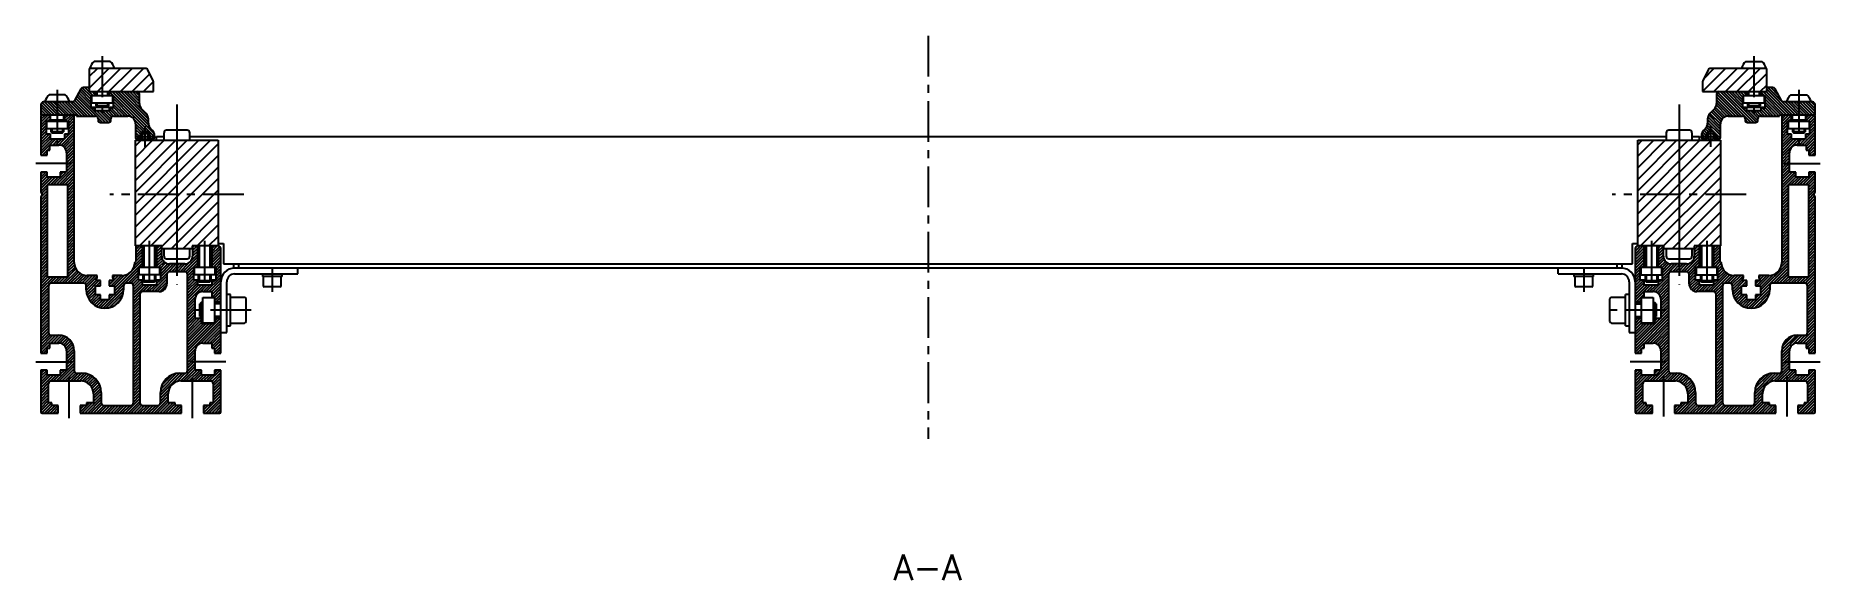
# Model space of a CAD drawing. Extents: x -10 to 4808, y -8 to 1201.
# Drawn here: x 4114 to 4808, y 3 to 215 of the extents above; entities that cross this region are included whole.
import ezdxf

# ---------------------------------------------------------------- set-up
doc = ezdxf.new("R2010")
doc.units = 0
doc.header["$LTSCALE"] = 0.5
doc.linetypes.add('CENTER', pattern=[50.8, 31.75, -6.35, 6.35, -6.35])
for name, color, linetype in [('MSM_CENTER', 1, 'CENTER'), ('MSM_CONTINUOUS', 7, 'CONTINUOUS'), ('MSM_NARROW', 5, 'CONTINUOUS'), ('MSM_PART_NUMBER', 7, 'CONTINUOUS')]:
    doc.layers.add(name, color=color, linetype=linetype)
doc.styles.get("Standard").update_dxf_attribs({"font": 'txt.shx', "height": 10, "bigfont": 'bigfont.shx'})

# ---------------------------------------------------------------- blocks, each defined once
blk = doc.blocks.new('*U90')
at = {"layer": 'MSM_PART_NUMBER'}
blk.add_text('A-A', height=10, dxfattribs=at).set_placement((4447.38, 3))

msp = doc.modelspace()

# ---------------------------------------------------------------- linework, layer by layer
at = {"layer": 'MSM_CENTER'}
for p, q in [((4460.85, 214.75), (4460.85, 58)), ((4139.7, 206.75), (4139.7, 183.5)), ((4782, 206.75), (4782, 183.5)), ((4122.2, 193.75), (4122.2, 172.5)), ((4168.75, 188), (4168.75, 118)), ((4752.95, 188), (4752.95, 118)), ((4799.5, 193.75), (4799.5, 172.5)), ((4152.4, 175.6), (4160.4, 175.6)), ((4156.4, 171.6), (4156.4, 179.6)), ((4761.3, 175.6), (4769.3, 175.6)), ((4765.3, 171.6), (4765.3, 179.6)), ((4127.85, 165), (4113.85, 165)), ((4793.85, 165), (4807.85, 165)), ((4194.85, 153), (4142.65, 153)), ((4779.05, 153), (4726.85, 153)), ((4158, 135), (4158, 115.75)), ((4179.5, 135), (4179.5, 115.75)), ((4742.2, 135), (4742.2, 115.75)), ((4763.7, 135), (4763.7, 115.75)), ((4205.85, 124.1), (4205.85, 115.1)), ((4715.85, 124.1), (4715.85, 115.1)), ((4197.65, 108), (4173.85, 108)), ((4747.85, 108), (4724.05, 108)), ((4113.85, 88), (4127.85, 88)), ((4187.85, 88), (4173.85, 88)), ((4747.85, 88), (4733.85, 88)), ((4793.85, 88), (4807.85, 88)), ((4126.85, 66), (4126.85, 82.5)), ((4174.85, 66), (4174.85, 82.5)), ((4746.85, 82.5), (4746.85, 66)), ((4794.85, 82.5), (4794.85, 66))]:
    msp.add_line(p, q, dxfattribs=at)
at = {"layer": 'MSM_CONTINUOUS'}
for p, q in [((4134.7, 202), (4134.7, 193)), ((4156.58, 202), (4134.7, 202)), ((4142.82, 204.75), (4136.57, 204.75)), ((4159.59, 197.21), (4157.48, 201.45)), ((4764.22, 201.45), (4762.11, 197.21)), ((4787, 202), (4765.12, 202)), ((4778.87, 204.75), (4785.12, 204.75)), ((4787, 193), (4787, 202)), ((4134.7, 194.6), (4132.3, 194.6)), ((4159.7, 193), (4159.7, 196.76)), ((4762, 196.76), (4762, 193)), ((4789.4, 194.6), (4787, 194.6)), ((4115.9, 188), (4115.9, 184)), ((4128.1, 189), (4116.9, 189)), ((4125.32, 191.75), (4119.07, 191.75)), ((4122.2, 188.5), (4121.33, 189)), ((4123.07, 189), (4122.2, 188.5)), ((4131.42, 194.07), (4128.98, 189.53)), ((4134.7, 193), (4159.7, 193)), ((4135.45, 191.5), (4143.95, 191.5)), ((4135.45, 186.5), (4135.45, 191.5)), ((4135.7, 188.5), (4135.7, 191.5)), ((4143.7, 188.5), (4135.7, 188.5)), ((4136.95, 191.5), (4136.95, 193)), ((4137.2, 193), (4137.2, 191.5)), ((4137.2, 188.5), (4137.2, 187.43)), ((4142.2, 187.43), (4137.2, 187.43)), ((4137.2, 187.43), (4137.63, 187)), ((4141.77, 187), (4142.2, 187.43)), ((4142.2, 191.5), (4142.2, 193)), ((4142.2, 188.5), (4142.2, 187.43)), ((4142.45, 193), (4142.45, 191.5)), ((4143.7, 191.5), (4143.7, 188.5)), ((4143.95, 191.5), (4143.95, 186.5)), ((4154.2, 188.34), (4154.2, 192)), ((4762, 193), (4787, 193)), ((4767.5, 192), (4767.5, 188.34)), ((4777.75, 191.5), (4786.25, 191.5)), ((4777.75, 186.5), (4777.75, 191.5)), ((4778, 188.5), (4778, 191.5)), ((4786, 188.5), (4778, 188.5)), ((4779.25, 191.5), (4779.25, 193)), ((4779.5, 193), (4779.5, 191.5)), ((4779.5, 188.5), (4779.5, 187.43)), ((4784.5, 187.43), (4779.5, 187.43)), ((4779.5, 187.43), (4779.93, 187)), ((4784.07, 187), (4784.5, 187.43)), ((4784.5, 191.5), (4784.5, 193)), ((4784.5, 188.5), (4784.5, 187.43)), ((4784.75, 193), (4784.75, 191.5)), ((4786, 191.5), (4786, 188.5)), ((4786.25, 191.5), (4786.25, 186.5)), ((4792.72, 189.53), (4790.28, 194.07)), ((4804.8, 189), (4793.6, 189)), ((4796.37, 191.75), (4802.62, 191.75)), ((4799.5, 188.5), (4798.63, 189)), ((4800.37, 189), (4799.5, 188.5)), ((4805.8, 184), (4805.8, 188)), ((4115.85, 183.5), (4115.85, 168.25)), ((4115.9, 184), (4129.7, 184)), ((4118.1, 176.5), (4118.1, 181.5)), ((4118.1, 181.5), (4126.6, 181.5)), ((4118.2, 178.5), (4118.2, 181.5)), ((4119.6, 181.5), (4119.6, 184)), ((4119.6, 182), (4124.8, 182)), ((4119.7, 182), (4119.7, 181.5)), ((4124.7, 181.5), (4124.7, 182)), ((4124.8, 182), (4124.8, 184)), ((4125.1, 184), (4125.1, 181.5)), ((4126.2, 181.5), (4126.2, 178.5)), ((4126.6, 181.5), (4126.6, 176.5)), ((4128.85, 126.51), (4128.85, 183.5)), ((4129.7, 184), (4129.7, 183.5)), ((4129.7, 183.5), (4137.1, 183.5)), ((4135.45, 187), (4143.95, 187)), ((4136.95, 186.5), (4135.45, 186.5)), ((4136.95, 185.5), (4136.95, 186.5)), ((4142.45, 185.5), (4136.95, 185.5)), ((4138.1, 182.5), (4138.1, 182)), ((4139.1, 181), (4142.1, 181)), ((4142.45, 186.5), (4142.45, 185.5)), ((4143.95, 186.5), (4142.45, 186.5)), ((4143.1, 182), (4143.1, 182.5)), ((4144.1, 183.5), (4149.7, 183.5)), ((4152.7, 180.5), (4152.7, 175.1)), ((4156.82, 184.48), (4155.08, 186.22)), ((4157.7, 180.74), (4157.7, 182.36)), ((4764, 182.36), (4764, 180.74)), ((4766.62, 186.22), (4764.88, 184.48)), ((4769, 175.1), (4769, 180.5)), ((4772, 183.5), (4777.6, 183.5)), ((4777.75, 187), (4786.25, 187)), ((4779.25, 186.5), (4777.75, 186.5)), ((4778.6, 182.5), (4778.6, 182)), ((4779.25, 185.5), (4779.25, 186.5)), ((4784.75, 185.5), (4779.25, 185.5)), ((4779.6, 181), (4782.6, 181)), ((4783.6, 182), (4783.6, 182.5)), ((4784.6, 183.5), (4792, 183.5)), ((4784.75, 186.5), (4784.75, 185.5)), ((4786.25, 186.5), (4784.75, 186.5)), ((4792, 184), (4805.8, 184)), ((4792, 183.5), (4792, 184)), ((4792.85, 183.5), (4792.85, 126.51)), ((4795.1, 181.5), (4803.6, 181.5)), ((4795.1, 176.5), (4795.1, 181.5)), ((4795.5, 178.5), (4795.5, 181.5)), ((4796.6, 181.5), (4796.6, 184)), ((4796.9, 184), (4796.9, 182)), ((4796.9, 182), (4802.1, 182)), ((4797, 182), (4797, 181.5)), ((4802, 181.5), (4802, 182)), ((4802.1, 184), (4802.1, 181.5)), ((4803.5, 181.5), (4803.5, 178.5)), ((4803.6, 181.5), (4803.6, 176.5)), ((4805.85, 168.25), (4805.85, 183.5)), ((4119.6, 176.5), (4118.1, 176.5)), ((4126.2, 178.5), (4118.2, 178.5)), ((4119.6, 174.5), (4119.6, 176.5)), ((4125.1, 174.5), (4119.6, 174.5)), ((4119.7, 178.5), (4119.7, 177.43)), ((4124.7, 177.43), (4119.7, 177.43)), ((4119.7, 177.43), (4120.13, 177)), ((4120.13, 177), (4124.27, 177)), ((4124.27, 177), (4124.7, 177.43)), ((4124.7, 178.5), (4124.7, 177.43)), ((4126.6, 176.5), (4125.1, 176.5)), ((4125.1, 176.5), (4125.1, 174.5)), ((4152.65, 174.08), (4184.85, 174.08)), ((4152.65, 133), (4152.65, 174.08)), ((4153.2, 174.6), (4154.31, 174.6)), ((4158.49, 174.6), (4159.6, 174.6)), ((4160.1, 175.1), (4160.1, 175.6)), ((4160.85, 174.08), (4160.85, 175.5)), ((4160.85, 175.5), (4163.75, 175.5)), ((4163.75, 174.08), (4163.75, 177)), ((4172.75, 178), (4164.75, 178)), ((4168.75, 174.08), (4168.75, 131.92)), ((4173.75, 174.08), (4173.75, 177)), ((4173.75, 175.5), (4747.95, 175.5)), ((4184.85, 174.08), (4184.85, 133)), ((4736.85, 174.08), (4769.05, 174.08)), ((4736.85, 133), (4736.85, 174.08)), ((4747.95, 177), (4747.95, 174.08)), ((4756.95, 178), (4748.95, 178)), ((4752.95, 174.08), (4752.95, 131.92)), ((4757.95, 177), (4757.95, 174.08)), ((4757.95, 175.5), (4760.85, 175.5)), ((4760.85, 174.08), (4760.85, 175.5)), ((4761.6, 175.6), (4761.6, 175.1)), ((4762.1, 174.6), (4763.21, 174.6)), ((4767.39, 174.6), (4768.5, 174.6)), ((4769.05, 174.08), (4769.05, 133)), ((4796.6, 176.5), (4795.1, 176.5)), ((4803.5, 178.5), (4795.5, 178.5)), ((4796.6, 174.5), (4796.6, 176.5)), ((4802.1, 174.5), (4796.6, 174.5)), ((4797, 178.5), (4797, 177.43)), ((4802, 177.43), (4797, 177.43)), ((4797, 177.43), (4797.43, 177)), ((4797.43, 177), (4801.57, 177)), ((4801.57, 177), (4802, 177.43)), ((4802, 178.5), (4802, 177.43)), ((4802.1, 176.5), (4802.1, 174.5)), ((4803.6, 176.5), (4802.1, 176.5)), ((4115.85, 168.25), (4118.35, 168.25)), ((4118.35, 168.25), (4118.35, 170.25)), ((4118.35, 170.25), (4119.35, 170.25)), ((4119.35, 170.25), (4119.35, 172.25)), ((4119.35, 172.25), (4122.85, 172.25)), ((4125.85, 169.25), (4125.85, 161.75)), ((4795.85, 161.75), (4795.85, 169.25)), ((4798.85, 172.25), (4802.35, 172.25)), ((4802.35, 172.25), (4802.35, 170.25)), ((4802.35, 170.25), (4803.35, 170.25)), ((4803.35, 170.25), (4803.35, 168.25)), ((4803.35, 168.25), (4805.85, 168.25)), ((4118.35, 161.75), (4115.85, 161.75)), ((4115.85, 161.75), (4115.85, 153.87)), ((4118.35, 159.75), (4118.35, 161.75)), ((4123.35, 159.75), (4118.35, 159.75)), ((4125.85, 161.75), (4123.35, 161.75)), ((4123.35, 161.75), (4123.35, 159.75)), ((4798.35, 161.75), (4795.85, 161.75)), ((4798.35, 159.75), (4798.35, 161.75)), ((4803.35, 159.75), (4798.35, 159.75)), ((4805.85, 161.75), (4803.35, 161.75)), ((4803.35, 161.75), (4803.35, 159.75)), ((4805.85, 153.87), (4805.85, 161.75)), ((4115.85, 153.87), (4116.35, 153)), ((4116.35, 153), (4115.85, 152.13)), ((4118.35, 156.75), (4118.35, 121)), ((4126.35, 156.75), (4118.35, 156.75)), ((4126.35, 121), (4126.35, 156.75)), ((4803.35, 156.75), (4795.35, 156.75)), ((4795.35, 156.75), (4795.35, 121)), ((4803.35, 121), (4803.35, 156.75)), ((4805.35, 153), (4805.85, 153.87)), ((4805.85, 152.13), (4805.35, 153)), ((4115.85, 152.13), (4115.85, 91.25)), ((4805.85, 91.25), (4805.85, 152.13)), ((4162.85, 133), (4152.65, 133)), ((4152.75, 133), (4152.75, 126.91)), ((4155.35, 124.75), (4155.35, 133)), ((4155.5, 133), (4155.5, 124.75)), ((4160.5, 124.75), (4160.5, 133)), ((4160.85, 133), (4160.85, 124.75)), ((4162.85, 129), (4162.85, 133)), ((4174.65, 131.92), (4162.85, 131.92)), ((4163.75, 129), (4163.75, 131.92)), ((4173.75, 129), (4173.75, 131.92)), ((4174.65, 133), (4174.65, 131.92)), ((4184.85, 133), (4174.65, 133)), ((4174.85, 133), (4174.85, 129)), ((4176.85, 124.75), (4176.85, 133)), ((4177, 133), (4177, 124.75)), ((4182, 124.75), (4182, 133)), ((4182.35, 133), (4182.35, 124.75)), ((4184.85, 134), (4186.85, 134)), ((4185.85, 91.25), (4185.85, 132)), ((4186.85, 134), (4186.85, 126)), ((4734.85, 126), (4734.85, 134)), ((4734.85, 134), (4736.85, 134)), ((4735.85, 132), (4735.85, 91.25)), ((4747.05, 133), (4736.85, 133)), ((4739.35, 124.75), (4739.35, 133)), ((4739.7, 133), (4739.7, 124.75)), ((4744.7, 124.75), (4744.7, 133)), ((4744.85, 133), (4744.85, 124.75)), ((4746.85, 129), (4746.85, 133)), ((4747.05, 131.92), (4747.05, 133)), ((4758.85, 131.92), (4747.05, 131.92)), ((4747.95, 131.92), (4747.95, 129)), ((4757.95, 131.92), (4757.95, 129)), ((4758.85, 133), (4758.85, 129)), ((4769.05, 133), (4758.85, 133)), ((4760.85, 124.75), (4760.85, 133)), ((4761.2, 133), (4761.2, 124.75)), ((4766.2, 124.75), (4766.2, 133)), ((4766.35, 133), (4766.35, 124.75)), ((4768.95, 126.91), (4768.95, 133)), ((4164.75, 128), (4172.75, 128)), ((4171.85, 126), (4165.85, 126)), ((4186.85, 126), (4734.85, 126)), ((4190.85, 124.4), (4190.85, 126)), ((4192.85, 124.4), (4192.85, 126)), ((4728.85, 124.4), (4728.85, 126)), ((4730.85, 124.4), (4730.85, 126)), ((4748.95, 128), (4756.95, 128)), ((4755.85, 126), (4749.85, 126)), ((4118.35, 121), (4126.35, 121)), ((4132.5, 118.5), (4119.85, 118.5)), ((4137.75, 121.51), (4133.85, 121.51)), ((4137.75, 120.51), (4137.75, 121.51)), ((4139.05, 119.51), (4137.75, 119.51)), ((4139.05, 117.51), (4139.05, 119.51)), ((4142.45, 119.51), (4142.45, 117.51)), ((4143.75, 119.51), (4142.45, 119.51)), ((4143.75, 121.51), (4143.75, 120.51)), ((4147.35, 121.51), (4143.75, 121.51)), ((4150.85, 118.5), (4149, 118.5)), ((4153.85, 124.75), (4162.35, 124.75)), ((4153.85, 119.75), (4153.85, 124.75)), ((4155.35, 119.75), (4153.85, 119.75)), ((4154, 124.75), (4154, 121.75)), ((4162, 121.75), (4154, 121.75)), ((4155.35, 117.75), (4155.35, 119.75)), ((4155.5, 121.75), (4155.5, 119.43)), ((4160.5, 119.43), (4155.5, 119.43)), ((4155.5, 119.43), (4155.93, 119)), ((4155.93, 119), (4160.07, 119)), ((4160.07, 119), (4160.5, 119.43)), ((4160.5, 121.75), (4160.5, 119.43)), ((4160.85, 119.75), (4160.85, 117.75)), ((4162.35, 119.75), (4160.85, 119.75)), ((4162, 124.75), (4162, 121.75)), ((4162.35, 124.75), (4162.35, 119.75)), ((4164.85, 122), (4164.85, 118.25)), ((4171.85, 123), (4165.85, 123)), ((4172.85, 84.5), (4172.85, 122)), ((4175.35, 119.75), (4175.35, 124.75)), ((4175.35, 124.75), (4183.85, 124.75)), ((4176.85, 119.75), (4175.35, 119.75)), ((4175.5, 124.75), (4175.5, 121.75)), ((4183.5, 121.75), (4175.5, 121.75)), ((4176.85, 117.75), (4176.85, 119.75)), ((4177, 121.75), (4177, 119.43)), ((4182, 119.43), (4177, 119.43)), ((4177, 119.43), (4177.43, 119)), ((4177.43, 119), (4181.57, 119)), ((4181.57, 119), (4182, 119.43)), ((4182, 121.75), (4182, 119.43)), ((4182.35, 119.75), (4182.35, 117.75)), ((4183.85, 119.75), (4182.35, 119.75)), ((4183.5, 124.75), (4183.5, 121.75)), ((4183.85, 124.75), (4183.85, 119.75)), ((4188.15, 99.4), (4188.15, 119.1)), ((4730.85, 124.4), (4190.85, 124.4)), ((4191.15, 122.1), (4215.85, 122.1)), ((4202.05, 122.1), (4202.05, 121.1)), ((4209.65, 121.1), (4202.05, 121.1)), ((4202.35, 121.1), (4202.35, 117.5)), ((4209.35, 117.5), (4209.35, 121.1)), ((4209.65, 121.1), (4209.65, 122.1)), ((4215.85, 122.1), (4215.85, 124.4)), ((4705.85, 122.1), (4705.85, 124.4)), ((4705.85, 122.1), (4730.55, 122.1)), ((4712.05, 122.1), (4712.05, 121.1)), ((4719.65, 121.1), (4712.05, 121.1)), ((4712.35, 121.1), (4712.35, 117.5)), ((4719.35, 117.5), (4719.35, 121.1)), ((4719.65, 121.1), (4719.65, 122.1)), ((4733.55, 119.1), (4733.55, 99.4)), ((4737.85, 124.75), (4746.35, 124.75)), ((4737.85, 119.75), (4737.85, 124.75)), ((4739.35, 119.75), (4737.85, 119.75)), ((4738.2, 121.75), (4738.2, 124.75)), ((4738.2, 121.75), (4746.2, 121.75)), ((4739.35, 117.75), (4739.35, 119.75)), ((4739.7, 121.75), (4739.7, 119.43)), ((4744.7, 119.43), (4739.7, 119.43)), ((4739.7, 119.43), (4740.13, 119)), ((4740.13, 119), (4744.27, 119)), ((4744.27, 119), (4744.7, 119.43)), ((4744.7, 121.75), (4744.7, 119.43)), ((4744.85, 119.75), (4744.85, 117.75)), ((4746.35, 119.75), (4744.85, 119.75)), ((4746.2, 121.75), (4746.2, 124.75)), ((4746.35, 124.75), (4746.35, 119.75)), ((4748.85, 122), (4748.85, 84.5)), ((4755.85, 123), (4749.85, 123)), ((4756.85, 118.25), (4756.85, 122)), ((4759.35, 124.75), (4767.85, 124.75)), ((4759.35, 119.75), (4759.35, 124.75)), ((4760.85, 119.75), (4759.35, 119.75)), ((4759.7, 121.75), (4759.7, 124.75)), ((4759.7, 121.75), (4767.7, 121.75)), ((4760.85, 117.75), (4760.85, 119.75)), ((4761.2, 121.75), (4761.2, 119.43)), ((4766.2, 119.43), (4761.2, 119.43)), ((4761.2, 119.43), (4761.63, 119)), ((4761.63, 119), (4765.77, 119)), ((4765.77, 119), (4766.2, 119.43)), ((4766.2, 121.75), (4766.2, 119.43)), ((4766.35, 119.75), (4766.35, 117.75)), ((4767.85, 119.75), (4766.35, 119.75)), ((4767.7, 121.75), (4767.7, 124.75)), ((4767.85, 124.75), (4767.85, 119.75)), ((4772.7, 118.5), (4770.85, 118.5)), ((4777.95, 121.51), (4774.35, 121.51)), ((4777.95, 120.51), (4777.95, 121.51)), ((4779.25, 119.51), (4777.95, 119.51)), ((4779.25, 117.51), (4779.25, 119.51)), ((4782.65, 119.51), (4782.65, 117.51)), ((4783.95, 119.51), (4782.65, 119.51)), ((4783.95, 121.51), (4783.95, 120.51)), ((4787.85, 121.51), (4783.95, 121.51)), ((4801.85, 118.5), (4789.2, 118.5)), ((4795.35, 121), (4803.35, 121)), ((4118.85, 117.5), (4118.85, 99.25)), ((4133.5, 116), (4133.5, 117.5)), ((4137.05, 114.01), (4137.05, 117.51)), ((4137.05, 117.51), (4139.05, 117.51)), ((4139.05, 114.01), (4137.05, 114.01)), ((4139.05, 112.01), (4139.05, 114.01)), ((4142.45, 112.01), (4139.05, 112.01)), ((4142.45, 117.51), (4144.45, 117.51)), ((4142.45, 114.01), (4142.45, 112.01)), ((4144.45, 114.01), (4142.45, 114.01)), ((4144.45, 117.51), (4144.45, 114.01)), ((4148, 117.5), (4148, 116)), ((4151.85, 72), (4151.85, 117.5)), ((4154.35, 114.25), (4154.35, 72)), ((4160.85, 117.75), (4155.35, 117.75)), ((4161.85, 115.25), (4155.35, 115.25)), ((4175.85, 104.75), (4175.85, 112.25)), ((4182.35, 117.75), (4176.85, 117.75)), ((4178.85, 115.25), (4182.35, 115.25)), ((4178.85, 103), (4178.85, 113)), ((4178.85, 113), (4183.35, 113)), ((4182.35, 115.25), (4182.35, 113.25)), ((4182.35, 113.25), (4183.35, 113.25)), ((4183.35, 113.25), (4183.35, 102.75)), ((4183.35, 111.25), (4185.85, 111.25)), ((4189.65, 114.1), (4188.15, 114.1)), ((4189.65, 101.9), (4189.65, 114.1)), ((4195.05, 113), (4189.65, 113)), ((4195.65, 103.6), (4195.65, 112.4)), ((4208.95, 117.1), (4202.75, 117.1)), ((4718.95, 117.1), (4712.75, 117.1)), ((4726.05, 103.6), (4726.05, 112.4)), ((4732.05, 113), (4726.65, 113)), ((4732.05, 101.9), (4732.05, 114.1)), ((4733.55, 114.1), (4732.05, 114.1)), ((4735.85, 111.25), (4738.35, 111.25)), ((4738.35, 102.75), (4738.35, 113.25)), ((4738.35, 113.25), (4739.35, 113.25)), ((4738.35, 113), (4742.85, 113)), ((4744.85, 117.75), (4739.35, 117.75)), ((4739.35, 115.25), (4742.85, 115.25)), ((4739.35, 113.25), (4739.35, 115.25)), ((4742.85, 113), (4742.85, 103)), ((4745.85, 112.25), (4745.85, 104.75)), ((4766.35, 115.25), (4759.85, 115.25)), ((4766.35, 117.75), (4760.85, 117.75)), ((4767.35, 72), (4767.35, 114.25)), ((4769.85, 117.5), (4769.85, 72)), ((4773.7, 116), (4773.7, 117.5)), ((4777.25, 117.51), (4779.25, 117.51)), ((4777.25, 114.01), (4777.25, 117.51)), ((4779.25, 114.01), (4777.25, 114.01)), ((4779.25, 112.01), (4779.25, 114.01)), ((4782.65, 112.01), (4779.25, 112.01)), ((4782.65, 117.51), (4784.65, 117.51)), ((4782.65, 114.01), (4782.65, 112.01)), ((4784.65, 114.01), (4782.65, 114.01)), ((4784.65, 117.51), (4784.65, 114.01)), ((4788.2, 117.5), (4788.2, 116)), ((4802.85, 99.25), (4802.85, 117.5)), ((4178.35, 104.75), (4175.85, 104.75)), ((4178.19, 111), (4177.65, 110.46)), ((4177.65, 105.54), (4177.65, 110.46)), ((4177.65, 105.54), (4178.19, 105)), ((4178.85, 111), (4178.19, 111)), ((4178.19, 105), (4178.19, 111)), ((4178.85, 105), (4178.19, 105)), ((4178.35, 102.75), (4178.35, 104.75)), ((4185.85, 111), (4183.35, 111)), ((4183.35, 105), (4185.85, 105)), ((4185.85, 104.75), (4183.35, 104.75)), ((4738.35, 111), (4735.85, 111)), ((4735.85, 105), (4738.35, 105)), ((4738.35, 104.75), (4735.85, 104.75)), ((4742.85, 111), (4743.51, 111)), ((4742.85, 105), (4743.51, 105)), ((4743.35, 104.75), (4743.35, 102.75)), ((4745.85, 104.75), (4743.35, 104.75)), ((4744.05, 110.46), (4743.51, 111)), ((4743.51, 111), (4743.51, 105)), ((4743.51, 105), (4744.05, 105.54)), ((4744.05, 110.46), (4744.05, 105.54)), ((4119.85, 98.25), (4122.85, 98.25)), ((4183.35, 102.75), (4178.35, 102.75)), ((4183.35, 103), (4178.85, 103)), ((4185.85, 99.4), (4188.15, 99.4)), ((4188.15, 101.9), (4189.65, 101.9)), ((4189.65, 103), (4195.05, 103)), ((4726.65, 103), (4732.05, 103)), ((4732.05, 101.9), (4733.55, 101.9)), ((4733.55, 99.4), (4735.85, 99.4)), ((4742.85, 103), (4738.35, 103)), ((4743.35, 102.75), (4738.35, 102.75)), ((4798.85, 98.25), (4801.85, 98.25)), ((4115.85, 91.25), (4118.35, 91.25)), ((4118.35, 93.25), (4119.35, 93.25)), ((4118.35, 91.25), (4118.35, 93.25)), ((4119.35, 95.25), (4122.85, 95.25)), ((4119.35, 93.25), (4119.35, 95.25)), ((4125.85, 92.25), (4125.85, 84.75)), ((4128.85, 92.25), (4128.85, 84.5)), ((4175.85, 84.75), (4175.85, 92.25)), ((4178.85, 95.25), (4182.35, 95.25)), ((4182.35, 95.25), (4182.35, 93.25)), ((4182.35, 93.25), (4183.35, 93.25)), ((4183.35, 93.25), (4183.35, 91.25)), ((4183.35, 91.25), (4185.85, 91.25)), ((4735.85, 91.25), (4738.35, 91.25)), ((4738.35, 91.25), (4738.35, 93.25)), ((4738.35, 93.25), (4739.35, 93.25)), ((4739.35, 95.25), (4742.85, 95.25)), ((4739.35, 93.25), (4739.35, 95.25)), ((4745.85, 92.25), (4745.85, 84.75)), ((4792.85, 84.5), (4792.85, 92.25)), ((4795.85, 84.75), (4795.85, 92.25)), ((4798.85, 95.25), (4802.35, 95.25)), ((4802.35, 95.25), (4802.35, 93.25)), ((4802.35, 93.25), (4803.35, 93.25)), ((4803.35, 93.25), (4803.35, 91.25)), ((4803.35, 91.25), (4805.85, 91.25)), ((4115.85, 84.75), (4115.85, 68.5)), ((4118.35, 84.75), (4115.85, 84.75)), ((4118.35, 82.75), (4118.35, 84.75)), ((4123.35, 84.75), (4123.35, 82.75)), ((4125.85, 84.75), (4123.35, 84.75)), ((4129.85, 83.5), (4131.85, 83.5)), ((4169.85, 83.5), (4171.85, 83.5)), ((4178.35, 84.75), (4175.85, 84.75)), ((4178.35, 82.75), (4178.35, 84.75)), ((4183.35, 84.75), (4183.35, 82.75)), ((4185.85, 84.75), (4183.35, 84.75)), ((4185.85, 68.5), (4185.85, 84.75)), ((4735.85, 84.75), (4735.85, 68.5)), ((4738.35, 84.75), (4735.85, 84.75)), ((4738.35, 82.75), (4738.35, 84.75)), ((4743.35, 84.75), (4743.35, 82.75)), ((4745.85, 84.75), (4743.35, 84.75)), ((4749.85, 83.5), (4751.85, 83.5)), ((4789.85, 83.5), (4791.85, 83.5)), ((4798.35, 84.75), (4795.85, 84.75)), ((4798.35, 82.75), (4798.35, 84.75)), ((4803.35, 84.75), (4803.35, 82.75)), ((4805.85, 84.75), (4803.35, 84.75)), ((4805.85, 68.5), (4805.85, 84.75)), ((4123.35, 82.75), (4118.35, 82.75)), ((4118.85, 72), (4118.85, 79.5)), ((4119.85, 80.5), (4131.35, 80.5)), ((4170.35, 80.5), (4181.85, 80.5)), ((4183.35, 82.75), (4178.35, 82.75)), ((4182.85, 79.5), (4182.85, 72)), ((4743.35, 82.75), (4738.35, 82.75)), ((4738.85, 72), (4738.85, 79.5)), ((4739.85, 80.5), (4751.35, 80.5)), ((4790.35, 80.5), (4801.85, 80.5)), ((4803.35, 82.75), (4798.35, 82.75)), ((4802.85, 79.5), (4802.85, 72)), ((4120.1, 72), (4118.85, 72)), ((4120.1, 71), (4120.1, 72)), ((4122.6, 71), (4120.1, 71)), ((4122.6, 68), (4122.6, 71)), ((4131.1, 71), (4131.1, 68)), ((4133.6, 71), (4131.1, 71)), ((4133.6, 72), (4133.6, 71)), ((4136.35, 72), (4133.6, 72)), ((4136.35, 75.5), (4136.35, 72)), ((4139.35, 76), (4139.35, 72)), ((4140.35, 71), (4150.85, 71)), ((4155.35, 71), (4161.35, 71)), ((4162.35, 72), (4162.35, 76)), ((4165.35, 72), (4165.35, 75.5)), ((4168.1, 72), (4165.35, 72)), ((4168.1, 71), (4168.1, 72)), ((4170.6, 71), (4168.1, 71)), ((4170.6, 68), (4170.6, 71)), ((4181.6, 71), (4179.1, 71)), ((4179.1, 71), (4179.1, 68)), ((4181.6, 72), (4181.6, 71)), ((4182.85, 72), (4181.6, 72)), ((4740.1, 72), (4738.85, 72)), ((4740.1, 71), (4740.1, 72)), ((4742.6, 71), (4740.1, 71)), ((4742.6, 68), (4742.6, 71)), ((4751.1, 71), (4751.1, 68)), ((4753.6, 71), (4751.1, 71)), ((4753.6, 72), (4753.6, 71)), ((4756.35, 72), (4753.6, 72)), ((4756.35, 75.5), (4756.35, 72)), ((4759.35, 76), (4759.35, 72)), ((4760.35, 71), (4766.35, 71)), ((4770.85, 71), (4781.35, 71)), ((4782.35, 72), (4782.35, 76)), ((4785.35, 72), (4785.35, 75.5)), ((4788.1, 72), (4785.35, 72)), ((4788.1, 71), (4788.1, 72)), ((4790.6, 71), (4788.1, 71)), ((4790.6, 68), (4790.6, 71)), ((4799.1, 71), (4799.1, 68)), ((4801.6, 71), (4799.1, 71)), ((4801.6, 72), (4801.6, 71)), ((4802.85, 72), (4801.6, 72)), ((4116.35, 68), (4122.6, 68)), ((4131.1, 68), (4170.6, 68)), ((4179.1, 68), (4185.35, 68)), ((4736.35, 68), (4742.6, 68)), ((4751.1, 68), (4790.6, 68)), ((4799.1, 68), (4805.35, 68))]:
    msp.add_line(p, q, dxfattribs=at)
for centre in [(4156.4, 175.6), (4765.3, 175.6)]:
    msp.add_circle(centre, 1.25, dxfattribs=at)
for centre, radius, start, end in [((4139.61, 201.1), 4.75, 129.77311, 169.06843), ((4139.79, 201.1), 4.75, 10.93157, 50.22689), ((4156.58, 201), 1, 26.56505, 90), ((4765.12, 201), 1, 90, 153.43495), ((4781.91, 201.1), 4.75, 129.77311, 169.06843), ((4782.09, 201.1), 4.75, 10.93157, 50.22689), ((4132.3, 193.6), 1, 90, 151.82141), ((4158.7, 196.76), 1, 360, 26.56505), ((4763, 196.76), 1, 153.43495, 180), ((4789.4, 193.6), 1, 28.17859, 90), ((4116.9, 188), 1, 90, 180), ((4122.11, 188.1), 4.75, 129.77311, 169.06843), ((4122.29, 188.1), 4.75, 10.93157, 50.22689), ((4128.1, 190), 1, 270, 331.82141), ((4153.2, 192), 1, 360, 90), ((4157.2, 188.34), 3, 180, 225), ((4764.5, 188.34), 3, 315, 0), ((4768.5, 192), 1, 90, 180), ((4793.6, 190), 1, 208.17859, 270), ((4799.41, 188.1), 4.75, 129.77311, 169.06843), ((4799.59, 188.1), 4.75, 10.93157, 50.22689), ((4804.8, 188), 1, 360, 90), ((4116.35, 183.5), 0.5, 90, 180), ((4128.35, 183.5), 0.5, 360, 90), ((4137.1, 182.5), 1, 360, 90), ((4139.1, 182), 1, 180, 270), ((4142.1, 182), 1, 270, 0), ((4144.1, 182.5), 1, 90, 180), ((4149.7, 180.5), 3, 0, 90), ((4154.7, 182.36), 3, 0, 45), ((4160.7, 180.74), 3, 180, 230.07449), ((4761, 180.74), 3, 309.9255, 360), ((4767, 182.36), 3, 135, 180), ((4772, 180.5), 3, 90, 180), ((4777.6, 182.5), 1, 360, 90), ((4779.6, 182), 1, 180, 270), ((4782.6, 182), 1, 270, 0), ((4784.6, 182.5), 1, 90, 180), ((4793.35, 183.5), 0.5, 90, 180), ((4805.35, 183.5), 0.5, 360, 90), ((4153.2, 175.1), 0.5, 180, 270), ((4154.31, 174.9), 0.3, 270, 333.34584), ((4156.4, 175.6), 2, 310.5358, 229.4642), ((4158.49, 174.9), 0.3, 206.65416, 270), ((4156.4, 175.6), 3.7, 360, 50.0745), ((4159.6, 175.1), 0.5, 270, 0), ((4164.75, 177), 1, 90, 180), ((4172.75, 177), 1, 0, 90), ((4748.95, 177), 1, 90, 180), ((4756.95, 177), 1, 0, 90), ((4765.3, 175.6), 3.7, 129.92551, 180), ((4762.1, 175.1), 0.5, 180, 270), ((4763.21, 174.9), 0.3, 270, 333.34584), ((4765.3, 175.6), 2, 310.5358, 229.4642), ((4767.39, 174.9), 0.3, 206.65416, 270), ((4768.5, 175.1), 0.5, 270, 360), ((4122.85, 169.25), 3, 360, 90), ((4798.85, 169.25), 3, 90, 180), ((4184.85, 132), 1, 360, 90), ((4736.85, 132), 1, 90, 180), ((4133.85, 126.51), 5, 180, 270), ((4147.35, 126.51), 5, 270, 360), ((4151.87, 127.38), 1, 298.57006, 331.42994), ((4165.85, 129), 3, 180, 270), ((4164.75, 129), 1, 180, 270), ((4171.85, 129), 3, 270, 0), ((4172.75, 129), 1, 270, 360), ((4749.85, 129), 3, 180, 270), ((4748.95, 129), 1, 180, 270), ((4755.85, 129), 3, 270, 0), ((4756.95, 129), 1, 270, 360), ((4769.83, 127.38), 1, 208.57006, 241.42994), ((4774.35, 126.51), 5, 180, 270), ((4787.85, 126.51), 5, 270, 360), ((4119.85, 117.5), 1, 90, 180), ((4132.5, 117.5), 1, 0, 90), ((4137.75, 120.01), 0.5, 90, 270), ((4143.75, 120.01), 0.5, 270, 90), ((4149, 117.5), 1, 90, 180), ((4150.85, 117.5), 1, 360, 90), ((4161.85, 118.25), 3, 270, 0), ((4165.85, 122), 1, 90, 180), ((4171.85, 122), 1, 360, 90), ((4191.15, 119.1), 5.3, 90, 180), ((4191.15, 119.1), 3, 90, 180), ((4730.55, 119.1), 5.3, 0, 90), ((4730.55, 119.1), 3, 360, 90), ((4749.85, 122), 1, 90, 180), ((4755.85, 122), 1, 360, 90), ((4759.85, 118.25), 3, 180, 270), ((4770.85, 117.5), 1, 90, 180), ((4772.7, 117.5), 1, 360, 90), ((4777.95, 120.01), 0.5, 90, 270), ((4783.95, 120.01), 0.5, 270, 90), ((4789.2, 117.5), 1, 90, 180), ((4801.85, 117.5), 1, 360, 90), ((4140.75, 116), 7.25, 180, 0), ((4155.35, 114.25), 1, 90, 180), ((4178.85, 112.25), 3, 90, 180), ((4195.05, 112.4), 0.6, 0, 90), ((4202.75, 117.5), 0.4, 180, 270), ((4208.95, 117.5), 0.4, 270, 0), ((4712.75, 117.5), 0.4, 180, 270), ((4718.95, 117.5), 0.4, 270, 0), ((4726.65, 112.4), 0.6, 90, 180), ((4742.85, 112.25), 3, 360, 90), ((4766.35, 114.25), 1, 360, 90), ((4780.95, 116), 7.25, 180, 0), ((4119.85, 99.25), 1, 180, 270), ((4122.85, 92.25), 6, 0, 90), ((4195.05, 103.6), 0.6, 270, 360), ((4726.65, 103.6), 0.6, 180, 270), ((4798.85, 92.25), 6, 90, 180), ((4801.85, 99.25), 1, 270, 0), ((4122.85, 92.25), 3, 360, 90), ((4178.85, 92.25), 3, 90, 180), ((4742.85, 92.25), 3, 360, 90), ((4798.85, 92.25), 3, 90, 180), ((4129.85, 84.5), 1, 180, 270), ((4131.85, 76), 7.5, 0, 90), ((4169.85, 76), 7.5, 90, 180), ((4171.85, 84.5), 1, 270, 0), ((4749.85, 84.5), 1, 180, 270), ((4751.85, 76), 7.5, 0, 90), ((4789.85, 76), 7.5, 90, 180), ((4791.85, 84.5), 1, 270, 0), ((4119.85, 79.5), 1, 90, 180), ((4131.35, 75.5), 5, 0, 90), ((4170.35, 75.5), 5, 90, 180), ((4181.85, 79.5), 1, 360, 90), ((4739.85, 79.5), 1, 90, 180), ((4751.35, 75.5), 5, 0, 90), ((4790.35, 75.5), 5, 90, 180), ((4801.85, 79.5), 1, 360, 90), ((4140.35, 72), 1, 180, 270), ((4150.85, 72), 1, 270, 0), ((4155.35, 72), 1, 180, 270), ((4161.35, 72), 1, 270, 0), ((4760.35, 72), 1, 180, 270), ((4766.35, 72), 1, 270, 0), ((4770.85, 72), 1, 180, 270), ((4781.35, 72), 1, 270, 0), ((4116.35, 68.5), 0.5, 180, 270), ((4185.35, 68.5), 0.5, 270, 0), ((4736.35, 68.5), 0.5, 180, 270), ((4805.35, 68.5), 0.5, 270, 0)]:
    msp.add_arc(centre, radius, start, end, dxfattribs=at)
at = {"layer": 'MSM_NARROW'}
for p, q in [((4134.7, 198.84), (4137.86, 202)), ((4134.7, 194.35), (4142.35, 202)), ((4137.84, 193), (4146.84, 202)), ((4142.33, 193), (4151.33, 202)), ((4146.82, 193), (4155.82, 202)), ((4762, 193.03), (4770.97, 202)), ((4762.52, 198.04), (4766.48, 202)), ((4766.46, 193), (4775.46, 202)), ((4770.95, 193), (4779.95, 202)), ((4775.44, 193), (4784.44, 202)), ((4135.45, 191.05), (4131.96, 194.54)), ((4136.12, 191.5), (4133.02, 194.6)), ((4134.7, 194.05), (4134.15, 194.6)), ((4151.31, 193), (4158.24, 199.93)), ((4155.8, 193), (4159.69, 196.89)), ((4779.93, 193), (4787, 200.07)), ((4784.42, 193), (4787, 195.58)), ((4798.06, 184), (4787.46, 194.6)), ((4791.64, 191.55), (4788.58, 194.6)), ((4790.34, 193.96), (4789.78, 194.52)), ((4120.05, 184), (4115.91, 188.14)), ((4121.17, 184), (4116.34, 188.83)), ((4122.3, 184), (4117.3, 189)), ((4123.42, 184), (4118.42, 189)), ((4124.54, 184), (4119.54, 189)), ((4125.66, 184), (4120.66, 189)), ((4126.79, 184), (4122.25, 188.53)), ((4127.91, 184), (4122.97, 188.94)), ((4129.03, 184), (4124.03, 189)), ((4130.65, 183.5), (4125.15, 189)), ((4131.78, 183.5), (4126.28, 189)), ((4132.9, 183.5), (4127.4, 189)), ((4134.02, 183.5), (4128.45, 189.07)), ((4135.14, 183.5), (4129.03, 189.61)), ((4136.27, 183.5), (4129.42, 190.35)), ((4137.45, 183.43), (4129.81, 191.08)), ((4135.45, 186.56), (4130.2, 191.81)), ((4135.45, 187.68), (4130.6, 192.54)), ((4135.45, 188.81), (4130.99, 193.27)), ((4135.45, 189.93), (4131.38, 194)), ((4136.95, 191.8), (4135.75, 193)), ((4136.95, 192.92), (4136.87, 193)), ((4137.63, 193), (4137.63, 191.5)), ((4137.63, 188.5), (4137.63, 187)), ((4141.77, 193), (4141.77, 191.5)), ((4141.77, 188.5), (4141.77, 187)), ((4142.86, 191.5), (4142.45, 191.91)), ((4160.1, 175.38), (4142.48, 193)), ((4159.95, 176.66), (4143.6, 193)), ((4151.36, 182.99), (4143.95, 190.41)), ((4149.74, 183.5), (4143.95, 189.29)), ((4148.61, 183.5), (4143.95, 188.16)), ((4157.82, 179.91), (4144.73, 193)), ((4157.7, 181.15), (4145.85, 193)), ((4157.7, 182.27), (4146.97, 193)), ((4157.37, 183.72), (4148.09, 193)), ((4154.22, 188), (4149.22, 193)), ((4154.2, 189.14), (4150.34, 193)), ((4154.2, 190.26), (4151.46, 193)), ((4154.2, 191.38), (4152.58, 193)), ((4771.64, 183.48), (4767.43, 187.69)), ((4774.99, 183.5), (4767.5, 190.99)), ((4773.86, 183.5), (4767.5, 189.86)), ((4772.74, 183.5), (4767.5, 188.74)), ((4776.11, 183.5), (4767.51, 192.1)), ((4777.23, 183.5), (4767.92, 192.81)), ((4780.85, 181), (4768.85, 193)), ((4781.98, 181), (4769.98, 193)), ((4783.01, 181.09), (4771.1, 193)), ((4777.75, 187.47), (4772.22, 193)), ((4777.75, 188.59), (4773.34, 193)), ((4777.75, 189.72), (4774.47, 193)), ((4777.75, 190.84), (4775.59, 193)), ((4778.21, 191.5), (4776.71, 193)), ((4779.25, 191.58), (4777.83, 193)), ((4779.25, 192.71), (4778.96, 193)), ((4779.93, 193), (4779.93, 191.5)), ((4779.93, 188.5), (4779.93, 187)), ((4784.07, 193), (4784.07, 191.5)), ((4784.07, 188.5), (4784.07, 187)), ((4786.07, 191.5), (4784.75, 192.82)), ((4784.95, 191.5), (4784.75, 191.7)), ((4794.69, 184), (4785.69, 193)), ((4793.57, 184), (4786.25, 191.32)), ((4792.45, 184), (4786.25, 190.2)), ((4791.82, 183.5), (4786.25, 189.07)), ((4790.7, 183.5), (4786.25, 187.95)), ((4795.81, 184), (4786.81, 193)), ((4796.94, 184), (4787, 193.94)), ((4799.18, 184), (4794.18, 189)), ((4800.3, 184), (4795.3, 189)), ((4801.43, 184), (4796.43, 189)), ((4802.55, 184), (4797.55, 189)), ((4803.67, 184), (4798.72, 188.95)), ((4804.79, 184), (4800, 188.79)), ((4805.8, 184.12), (4800.92, 189)), ((4805.8, 185.24), (4802.04, 189)), ((4805.8, 186.36), (4803.16, 189)), ((4805.8, 187.49), (4804.29, 189)), ((4115.85, 183.36), (4116.49, 184)), ((4115.85, 182.24), (4117.61, 184)), ((4115.85, 181.11), (4118.74, 184)), ((4115.85, 179.99), (4119.6, 183.74)), ((4115.85, 178.87), (4118.1, 181.12)), ((4118.93, 184), (4115.9, 187.03)), ((4117.81, 184), (4115.9, 185.91)), ((4116.68, 184), (4115.9, 184.78)), ((4118.48, 181.5), (4119.6, 182.62)), ((4120.13, 182), (4120.13, 181.5)), ((4124.27, 182), (4124.27, 181.5)), ((4125.1, 183.63), (4125.47, 184)), ((4125.1, 182.5), (4126.6, 184)), ((4125.22, 181.5), (4127.72, 184)), ((4126.34, 181.5), (4128.7, 183.86)), ((4126.6, 180.64), (4128.85, 182.89)), ((4126.6, 179.51), (4128.85, 181.76)), ((4126.6, 178.39), (4128.85, 180.64)), ((4141.01, 181), (4135.51, 186.5)), ((4136.95, 186.18), (4136.63, 186.5)), ((4142.13, 181), (4137.63, 185.5)), ((4139.89, 181), (4138.03, 182.85)), ((4138.67, 181.1), (4138.2, 181.57)), ((4142.88, 181.38), (4138.76, 185.5)), ((4143.1, 182.28), (4139.88, 185.5)), ((4143.35, 183.15), (4141, 185.5)), ((4144.12, 183.5), (4142.12, 185.5)), ((4145.25, 183.5), (4142.45, 186.3)), ((4146.37, 183.5), (4143.37, 186.5)), ((4147.49, 183.5), (4143.95, 187.04)), ((4156.8, 177.56), (4152.19, 182.16)), ((4155.75, 177.49), (4152.7, 180.54)), ((4769, 177.14), (4764, 182.14)), ((4769, 176.02), (4764, 181.02)), ((4769, 178.26), (4764.11, 183.15)), ((4769, 179.38), (4764.45, 183.93)), ((4769, 180.51), (4764.95, 184.55)), ((4769.16, 181.47), (4765.51, 185.11)), ((4769.54, 182.21), (4766.08, 185.68)), ((4770.07, 182.8), (4766.64, 186.24)), ((4770.76, 183.23), (4767.12, 186.88)), ((4779.73, 181), (4778.6, 182.13)), ((4779.25, 185.97), (4778.72, 186.5)), ((4783.54, 181.68), (4779.72, 185.5)), ((4783.63, 182.72), (4780.84, 185.5)), ((4784.1, 183.37), (4781.97, 185.5)), ((4785.09, 183.5), (4783.09, 185.5)), ((4786.21, 183.5), (4784.21, 185.5)), ((4787.33, 183.5), (4784.75, 186.08)), ((4788.46, 183.5), (4785.46, 186.5)), ((4789.58, 183.5), (4786.25, 186.83)), ((4791.95, 183.5), (4792, 183.55)), ((4792.85, 183.47), (4793.38, 184)), ((4792.85, 182.35), (4794.5, 184)), ((4792.85, 181.23), (4795.62, 184)), ((4792.85, 180.1), (4796.6, 183.85)), ((4792.85, 178.98), (4795.1, 181.23)), ((4795.37, 181.5), (4796.6, 182.73)), ((4796.49, 181.5), (4796.6, 181.61)), ((4797.43, 182), (4797.43, 181.5)), ((4801.57, 182), (4801.57, 181.5)), ((4802.1, 181.5), (4804.6, 184)), ((4802.1, 182.62), (4803.48, 184)), ((4802.1, 183.74), (4802.36, 184)), ((4803.23, 181.5), (4805.64, 183.91)), ((4803.6, 180.75), (4805.85, 183)), ((4803.6, 179.63), (4805.85, 181.88)), ((4803.6, 178.51), (4805.85, 180.76)), ((4115.85, 177.75), (4118.1, 180)), ((4115.85, 176.62), (4118.1, 178.87)), ((4115.85, 175.5), (4118.1, 177.75)), ((4115.85, 174.38), (4118.1, 176.63)), ((4115.85, 173.25), (4119.1, 176.5)), ((4115.85, 172.13), (4119.6, 175.88)), ((4115.85, 171.01), (4119.6, 174.76)), ((4115.85, 169.89), (4120.46, 174.5)), ((4115.85, 168.76), (4121.59, 174.5)), ((4120.13, 178.5), (4120.13, 177)), ((4120.46, 172.25), (4122.71, 174.5)), ((4121.58, 172.25), (4123.83, 174.5)), ((4122.7, 172.25), (4124.95, 174.5)), ((4123.7, 172.12), (4128.85, 177.27)), ((4124.27, 178.5), (4124.27, 177)), ((4124.47, 171.77), (4128.85, 176.15)), ((4125.08, 171.26), (4128.85, 175.03)), ((4125.1, 174.65), (4128.85, 178.4)), ((4125.1, 175.77), (4125.83, 176.5)), ((4125.53, 170.59), (4128.85, 173.91)), ((4126.6, 177.27), (4128.85, 179.52)), ((4152.65, 171.89), (4154.84, 174.08)), ((4152.65, 167.4), (4159.33, 174.08)), ((4152.65, 162.91), (4163.82, 174.08)), ((4152.65, 158.42), (4168.31, 174.08)), ((4152.65, 153.93), (4172.8, 174.08)), ((4152.65, 149.44), (4177.29, 174.08)), ((4152.65, 144.95), (4181.78, 174.08)), ((4155.04, 177.07), (4152.7, 179.41)), ((4154.57, 176.42), (4152.7, 178.29)), ((4154.4, 175.46), (4152.7, 177.17)), ((4154.15, 174.6), (4152.7, 176.05)), ((4152.96, 174.66), (4152.76, 174.86)), ((4154.42, 175.91), (4156.09, 177.58)), ((4154.53, 174.89), (4155.15, 175.51)), ((4154.97, 174.21), (4155.5, 174.74)), ((4155.96, 174.08), (4156.24, 174.36)), ((4156.49, 176.85), (4157.11, 177.47)), ((4157.09, 174.08), (4158.39, 175.38)), ((4157.26, 176.5), (4157.79, 177.03)), ((4157.64, 175.76), (4158.25, 176.36)), ((4158.64, 174.6), (4158.29, 174.95)), ((4159.74, 174.62), (4158.36, 176)), ((4736.85, 145.43), (4765.95, 174.54)), ((4736.85, 172.37), (4738.56, 174.08)), ((4736.85, 167.88), (4743.05, 174.08)), ((4736.85, 163.39), (4747.54, 174.08)), ((4736.85, 158.9), (4752.03, 174.08)), ((4736.85, 154.41), (4756.52, 174.08)), ((4736.85, 149.92), (4761.01, 174.08)), ((4762.56, 174.6), (4761.6, 175.56)), ((4763.46, 174.82), (4761.73, 176.55)), ((4763.35, 176.05), (4762.05, 177.36)), ((4763.71, 176.81), (4762.5, 178.02)), ((4764.31, 177.34), (4763.08, 178.57)), ((4763.33, 175.28), (4764.16, 176.11)), ((4765.18, 177.59), (4763.57, 179.2)), ((4763.63, 176.7), (4764.19, 177.27)), ((4763.65, 174.47), (4764.19, 175.02)), ((4768.97, 174.93), (4763.9, 179.99)), ((4764.38, 174.08), (4764.77, 174.47)), ((4764.79, 176.74), (4765.62, 177.57)), ((4765.88, 176.71), (4766.43, 177.25)), ((4766.36, 174.95), (4767.28, 175.86)), ((4766.43, 176.13), (4766.98, 176.68)), ((4768.17, 174.6), (4767.3, 175.48)), ((4792.85, 177.86), (4795.1, 180.11)), ((4792.85, 176.74), (4795.1, 178.99)), ((4792.85, 175.61), (4795.1, 177.86)), ((4792.85, 174.49), (4795.1, 176.74)), ((4792.85, 173.37), (4795.98, 176.5)), ((4792.85, 172.25), (4796.6, 176)), ((4792.85, 171.12), (4796.6, 174.87)), ((4792.85, 170), (4797.35, 174.5)), ((4792.85, 168.88), (4798.47, 174.5)), ((4792.85, 167.76), (4799.59, 174.5)), ((4797.43, 178.5), (4797.43, 177)), ((4798.44, 172.22), (4800.72, 174.5)), ((4799.59, 172.25), (4801.84, 174.5)), ((4800.71, 172.25), (4805.85, 177.39)), ((4801.57, 178.5), (4801.57, 177)), ((4801.83, 172.25), (4805.85, 176.27)), ((4802.1, 174.76), (4805.85, 178.51)), ((4802.1, 175.88), (4802.72, 176.5)), ((4802.35, 171.64), (4805.85, 175.14)), ((4802.35, 170.52), (4805.85, 174.02)), ((4803.6, 177.38), (4805.85, 179.63)), ((4116.46, 168.25), (4118.35, 170.14)), ((4117.58, 168.25), (4118.35, 169.02)), ((4118.46, 170.25), (4119.35, 171.14)), ((4125.8, 169.74), (4128.85, 172.78)), ((4125.85, 168.66), (4128.85, 171.66)), ((4125.85, 167.54), (4128.85, 170.54)), ((4125.85, 166.42), (4128.85, 169.42)), ((4125.85, 165.29), (4128.85, 168.29)), ((4125.85, 164.17), (4128.85, 167.17)), ((4152.65, 140.46), (4184.85, 172.66)), ((4152.65, 135.97), (4184.85, 168.17)), ((4736.85, 140.94), (4769.05, 173.14)), ((4736.85, 136.45), (4769.05, 168.65)), ((4792.85, 166.63), (4795.88, 169.66)), ((4792.85, 165.51), (4795.85, 168.51)), ((4792.85, 164.39), (4795.85, 167.39)), ((4803.2, 170.25), (4805.85, 172.9)), ((4803.35, 169.28), (4805.85, 171.78)), ((4803.45, 168.25), (4805.85, 170.65)), ((4804.57, 168.25), (4805.85, 169.53)), ((4805.69, 168.25), (4805.85, 168.41)), ((4115.85, 160.91), (4116.69, 161.75)), ((4115.85, 159.78), (4117.82, 161.75)), ((4115.85, 158.66), (4118.35, 161.16)), ((4115.85, 157.54), (4118.35, 160.04)), ((4115.85, 156.42), (4119.18, 159.75)), ((4115.85, 155.29), (4120.31, 159.75)), ((4118.43, 156.75), (4121.43, 159.75)), ((4119.55, 156.75), (4122.55, 159.75)), ((4120.67, 156.75), (4125.67, 161.75)), ((4121.8, 156.75), (4128.85, 163.8)), ((4122.92, 156.75), (4128.85, 162.68)), ((4123.35, 161.67), (4123.43, 161.75)), ((4123.35, 160.55), (4124.55, 161.75)), ((4124.04, 156.75), (4128.85, 161.56)), ((4125.16, 156.75), (4128.85, 160.44)), ((4125.85, 163.05), (4128.85, 166.05)), ((4125.85, 161.93), (4128.85, 164.93)), ((4154.17, 133), (4184.85, 163.68)), ((4737.89, 133), (4769.05, 164.16)), ((4742.38, 133), (4769.05, 159.67)), ((4792.85, 163.27), (4795.85, 166.27)), ((4792.85, 162.14), (4795.85, 165.14)), ((4792.85, 161.02), (4795.85, 164.02)), ((4792.85, 159.9), (4795.85, 162.9)), ((4792.85, 158.78), (4795.85, 161.78)), ((4792.85, 157.65), (4796.95, 161.75)), ((4792.85, 156.53), (4798.07, 161.75)), ((4792.85, 155.41), (4798.35, 160.91)), ((4792.85, 154.29), (4798.35, 159.79)), ((4796.44, 156.75), (4799.44, 159.75)), ((4797.56, 156.75), (4800.56, 159.75)), ((4798.68, 156.75), (4801.68, 159.75)), ((4799.81, 156.75), (4802.81, 159.75)), ((4800.93, 156.75), (4805.85, 161.67)), ((4802.05, 156.75), (4805.85, 160.55)), ((4803.35, 161.42), (4803.68, 161.75)), ((4803.35, 160.29), (4804.81, 161.75)), ((4115.85, 154.17), (4118.35, 156.67)), ((4115.85, 151.93), (4118.35, 154.43)), ((4115.85, 150.8), (4118.35, 153.3)), ((4116.15, 153.35), (4118.35, 155.55)), ((4126.29, 156.75), (4128.85, 159.31)), ((4126.35, 155.69), (4128.85, 158.19)), ((4126.35, 154.57), (4128.85, 157.07)), ((4126.35, 153.45), (4128.85, 155.95)), ((4126.35, 152.32), (4128.85, 154.82)), ((4126.35, 151.2), (4128.85, 153.7)), ((4158.66, 133), (4184.85, 159.19)), ((4160.85, 130.7), (4184.85, 154.7)), ((4746.87, 133), (4769.05, 155.18)), ((4792.85, 153.16), (4795.35, 155.66)), ((4792.85, 152.04), (4795.35, 154.54)), ((4792.85, 150.92), (4795.35, 153.42)), ((4803.17, 156.75), (4805.85, 159.43)), ((4803.35, 155.8), (4805.85, 158.3)), ((4803.35, 154.68), (4805.85, 157.18)), ((4803.35, 153.56), (4805.85, 156.06)), ((4803.35, 152.44), (4805.85, 154.94)), ((4803.35, 151.31), (4805.78, 153.74)), ((4115.85, 149.68), (4118.35, 152.18)), ((4115.85, 148.56), (4118.35, 151.06)), ((4115.85, 147.44), (4118.35, 149.94)), ((4115.85, 146.31), (4118.35, 148.81)), ((4115.85, 145.19), (4118.35, 147.69)), ((4115.85, 144.07), (4118.35, 146.57)), ((4126.35, 150.08), (4128.85, 152.58)), ((4126.35, 148.96), (4128.85, 151.46)), ((4126.35, 147.83), (4128.85, 150.33)), ((4126.35, 146.71), (4128.85, 149.21)), ((4126.35, 145.59), (4128.85, 148.09)), ((4126.35, 144.47), (4128.85, 146.97)), ((4126.35, 143.34), (4128.85, 145.84)), ((4166.56, 131.92), (4184.85, 150.21)), ((4750.28, 131.92), (4769.05, 150.69)), ((4754.77, 131.92), (4769.05, 146.2)), ((4792.85, 149.79), (4795.35, 152.29)), ((4792.85, 148.67), (4795.35, 151.17)), ((4792.85, 147.55), (4795.35, 150.05)), ((4792.85, 146.43), (4795.35, 148.93)), ((4792.85, 145.3), (4795.35, 147.8)), ((4792.85, 144.18), (4795.35, 146.68)), ((4803.35, 150.19), (4805.65, 152.49)), ((4803.35, 149.07), (4805.85, 151.57)), ((4803.35, 147.95), (4805.85, 150.45)), ((4803.35, 146.82), (4805.85, 149.32)), ((4803.35, 145.7), (4805.85, 148.2)), ((4803.35, 144.58), (4805.85, 147.08)), ((4803.35, 143.46), (4805.85, 145.96)), ((4115.85, 142.95), (4118.35, 145.45)), ((4115.85, 141.82), (4118.35, 144.32)), ((4115.85, 140.7), (4118.35, 143.2)), ((4115.85, 139.58), (4118.35, 142.08)), ((4115.85, 138.46), (4118.35, 140.96)), ((4115.85, 137.33), (4118.35, 139.83)), ((4126.35, 142.22), (4128.85, 144.72)), ((4126.35, 141.1), (4128.85, 143.6)), ((4126.35, 139.98), (4128.85, 142.48)), ((4126.35, 138.85), (4128.85, 141.35)), ((4126.35, 137.73), (4128.85, 140.23)), ((4126.35, 136.61), (4128.85, 139.11)), ((4171.05, 131.92), (4184.85, 145.72)), ((4174.85, 131.23), (4184.85, 141.23)), ((4760.34, 133), (4769.05, 141.71)), ((4792.85, 143.06), (4795.35, 145.56)), ((4792.85, 141.94), (4795.35, 144.44)), ((4792.85, 140.81), (4795.35, 143.31)), ((4792.85, 139.69), (4795.35, 142.19)), ((4792.85, 138.57), (4795.35, 141.07)), ((4792.85, 137.45), (4795.35, 139.95)), ((4792.85, 136.32), (4795.35, 138.82)), ((4803.35, 142.33), (4805.85, 144.83)), ((4803.35, 141.21), (4805.85, 143.71)), ((4803.35, 140.09), (4805.85, 142.59)), ((4803.35, 138.97), (4805.85, 141.47)), ((4803.35, 137.84), (4805.85, 140.34)), ((4803.35, 136.72), (4805.85, 139.22)), ((4115.85, 136.21), (4118.35, 138.71)), ((4115.85, 135.09), (4118.35, 137.59)), ((4115.85, 133.97), (4118.35, 136.47)), ((4115.85, 132.84), (4118.35, 135.34)), ((4115.85, 131.72), (4118.35, 134.22)), ((4115.85, 130.6), (4118.35, 133.1)), ((4115.85, 129.48), (4118.35, 131.98)), ((4126.35, 135.49), (4128.85, 137.99)), ((4126.35, 134.36), (4128.85, 136.86)), ((4126.35, 133.24), (4128.85, 135.74)), ((4126.35, 132.12), (4128.85, 134.62)), ((4126.35, 131), (4128.85, 133.5)), ((4126.35, 129.87), (4128.85, 132.37)), ((4152.75, 132.7), (4153.05, 133)), ((4152.75, 131.58), (4154.17, 133)), ((4152.75, 130.46), (4155.29, 133)), ((4152.75, 129.33), (4155.35, 131.93)), ((4155.93, 133), (4155.93, 124.75)), ((4160.07, 133), (4160.07, 124.75)), ((4160.85, 132.94), (4160.91, 133)), ((4160.85, 131.82), (4162.03, 133)), ((4174.85, 132.35), (4175.5, 133)), ((4174.85, 130.1), (4176.85, 132.1)), ((4177.43, 133), (4177.43, 124.75)), ((4181.11, 133), (4184.85, 136.74)), ((4181.57, 133), (4181.57, 124.75)), ((4182.35, 131.99), (4183.36, 133)), ((4182.35, 130.87), (4184.48, 133)), ((4182.35, 129.75), (4185.42, 132.82)), ((4182.35, 128.62), (4185.84, 132.11)), ((4735.85, 130.96), (4737.89, 133)), ((4735.85, 129.84), (4739.01, 133)), ((4735.85, 128.72), (4739.35, 132.22)), ((4735.86, 132.1), (4736.75, 132.99)), ((4740.13, 133), (4740.13, 124.75)), ((4744.27, 133), (4744.27, 124.75)), ((4744.85, 132.1), (4745.75, 133)), ((4744.85, 130.98), (4746.85, 132.98)), ((4758.85, 132.63), (4759.22, 133)), ((4758.85, 131.51), (4760.34, 133)), ((4758.85, 130.39), (4760.85, 132.39)), ((4761.63, 133), (4761.63, 124.75)), ((4764.83, 133), (4769.05, 137.22)), ((4765.77, 133), (4765.77, 124.75)), ((4766.35, 131.15), (4768.2, 133)), ((4766.35, 132.28), (4767.07, 133)), ((4766.35, 130.03), (4768.95, 132.63)), ((4792.85, 135.2), (4795.35, 137.7)), ((4792.85, 134.08), (4795.35, 136.58)), ((4792.85, 132.96), (4795.35, 135.46)), ((4792.85, 131.83), (4795.35, 134.33)), ((4792.85, 130.71), (4795.35, 133.21)), ((4792.85, 129.59), (4795.35, 132.09)), ((4803.35, 135.6), (4805.85, 138.1)), ((4803.35, 134.48), (4805.85, 136.98)), ((4803.35, 133.35), (4805.85, 135.85)), ((4803.35, 132.23), (4805.85, 134.73)), ((4803.35, 131.11), (4805.85, 133.61)), ((4803.35, 129.99), (4805.85, 132.49)), ((4115.85, 128.35), (4118.35, 130.85)), ((4115.85, 127.23), (4118.35, 129.73)), ((4115.85, 126.11), (4118.35, 128.61)), ((4115.85, 124.99), (4118.35, 127.49)), ((4115.85, 123.86), (4118.35, 126.36)), ((4115.85, 122.74), (4118.35, 125.24)), ((4126.35, 128.75), (4128.85, 131.25)), ((4126.35, 127.63), (4128.85, 130.13)), ((4126.35, 126.51), (4128.85, 129.01)), ((4126.35, 125.38), (4128.85, 127.88)), ((4126.35, 124.26), (4128.85, 126.76)), ((4126.35, 123.14), (4128.92, 125.71)), ((4144.45, 115.42), (4155.35, 126.32)), ((4151.05, 123.14), (4155.35, 127.44)), ((4152.24, 125.45), (4155.35, 128.57)), ((4152.75, 128.21), (4155.35, 130.81)), ((4152.75, 127.09), (4155.35, 129.69)), ((4154.9, 124.75), (4155.35, 125.2)), ((4160.85, 129.57), (4162.85, 131.57)), ((4160.85, 128.45), (4162.85, 130.45)), ((4160.85, 127.33), (4162.85, 129.33)), ((4160.85, 126.21), (4162.94, 128.29)), ((4160.85, 125.08), (4163.26, 127.5)), ((4161.64, 124.75), (4163.75, 126.86)), ((4162.35, 124.34), (4164.39, 126.38)), ((4162.35, 123.22), (4165.21, 126.07)), ((4162.35, 122.09), (4166.26, 126)), ((4162.35, 120.97), (4167.38, 126)), ((4165.37, 122.87), (4168.5, 126)), ((4166.62, 123), (4169.62, 126)), ((4167.75, 123), (4170.75, 126)), ((4168.87, 123), (4171.87, 126)), ((4169.99, 123), (4173.46, 126.47)), ((4171.11, 123), (4176.85, 128.74)), ((4172.18, 122.94), (4176.85, 127.61)), ((4172.76, 122.4), (4176.85, 126.49)), ((4174.38, 127.39), (4176.85, 129.86)), ((4174.85, 128.98), (4176.85, 130.98)), ((4176.23, 124.75), (4176.85, 125.37)), ((4182.35, 127.5), (4185.85, 131)), ((4182.35, 126.38), (4185.85, 129.88)), ((4182.35, 125.26), (4185.85, 128.76)), ((4182.97, 124.75), (4185.85, 127.63)), ((4183.85, 124.51), (4185.85, 126.51)), ((4183.85, 123.39), (4185.85, 125.39)), ((4735.85, 127.59), (4739.35, 131.09)), ((4735.85, 126.47), (4739.35, 129.97)), ((4735.85, 125.35), (4739.35, 128.85)), ((4735.85, 124.23), (4739.35, 127.73)), ((4735.85, 123.1), (4739.35, 126.6)), ((4738.62, 124.75), (4739.35, 125.48)), ((4744.85, 129.86), (4746.85, 131.86)), ((4744.85, 128.74), (4746.85, 130.74)), ((4744.85, 127.61), (4746.85, 129.61)), ((4744.85, 126.49), (4746.89, 128.53)), ((4744.85, 125.37), (4747.16, 127.68)), ((4745.35, 124.75), (4747.61, 127.01)), ((4746.35, 124.62), (4748.21, 126.49)), ((4746.35, 123.5), (4748.98, 126.13)), ((4746.35, 121.26), (4751.09, 126)), ((4746.35, 122.38), (4749.97, 126)), ((4746.35, 120.13), (4752.22, 126)), ((4750.34, 123), (4753.34, 126)), ((4751.46, 123), (4754.46, 126)), ((4752.58, 123), (4755.58, 126)), ((4753.71, 123), (4756.91, 126.2)), ((4754.83, 123), (4760.85, 129.02)), ((4755.95, 123), (4760.85, 127.9)), ((4756.66, 122.59), (4760.85, 126.78)), ((4758.65, 127.94), (4760.85, 130.14)), ((4758.85, 129.27), (4760.85, 131.27)), ((4759.95, 124.75), (4760.85, 125.65)), ((4766.35, 128.91), (4768.95, 131.51)), ((4766.35, 127.79), (4768.95, 130.39)), ((4766.35, 126.66), (4768.95, 129.26)), ((4766.35, 125.54), (4768.95, 128.14)), ((4766.68, 124.75), (4768.95, 127.02)), ((4767.81, 124.75), (4769.36, 126.31)), ((4767.85, 123.67), (4769.5, 125.32)), ((4784.65, 115.78), (4795.35, 126.48)), ((4784.65, 114.65), (4795.35, 125.35)), ((4792.54, 124.79), (4795.35, 127.6)), ((4792.83, 126.2), (4795.35, 128.72)), ((4792.85, 128.47), (4795.35, 130.97)), ((4792.85, 127.34), (4795.35, 129.84)), ((4803.35, 128.86), (4805.85, 131.36)), ((4803.35, 127.74), (4805.85, 130.24)), ((4803.35, 126.62), (4805.85, 129.12)), ((4803.35, 125.5), (4805.85, 128)), ((4803.35, 124.37), (4805.85, 126.87)), ((4803.35, 123.25), (4805.85, 125.75)), ((4115.85, 121.62), (4118.35, 124.12)), ((4115.85, 120.5), (4118.35, 123)), ((4115.85, 119.37), (4118.35, 121.87)), ((4115.85, 118.25), (4118.6, 121)), ((4115.85, 117.13), (4119.72, 121)), ((4115.85, 116.01), (4120.84, 121)), ((4115.85, 114.88), (4119.01, 118.05)), ((4119.3, 118.34), (4121.97, 121)), ((4120.59, 118.5), (4123.09, 121)), ((4121.71, 118.5), (4124.21, 121)), ((4122.83, 118.5), (4125.33, 121)), ((4123.96, 118.5), (4129.5, 124.05)), ((4125.08, 118.5), (4129.96, 123.38)), ((4126.2, 118.5), (4130.5, 122.8)), ((4126.35, 122.02), (4129.15, 124.81)), ((4127.32, 118.5), (4131.14, 122.31)), ((4128.45, 118.5), (4131.87, 121.92)), ((4129.57, 118.5), (4132.71, 121.64)), ((4130.69, 118.5), (4133.7, 121.51)), ((4131.81, 118.5), (4134.82, 121.51)), ((4132.87, 118.43), (4135.94, 121.51)), ((4133.43, 117.87), (4137.06, 121.51)), ((4133.5, 116.82), (4137.75, 121.07)), ((4133.51, 115.71), (4137.43, 119.63)), ((4133.62, 114.7), (4138.43, 119.51)), ((4137.55, 117.51), (4139.05, 119)), ((4142.45, 117.91), (4146.04, 121.51)), ((4142.45, 119.03), (4142.92, 119.51)), ((4143.17, 117.51), (4147.17, 121.51)), ((4143.75, 121.46), (4143.8, 121.51)), ((4143.9, 120.48), (4144.92, 121.51)), ((4144.29, 117.51), (4148.4, 121.62)), ((4144.45, 116.54), (4150.71, 122.8)), ((4148.53, 118.38), (4153.85, 123.7)), ((4149.78, 118.5), (4153.85, 122.57)), ((4150.9, 118.5), (4153.85, 121.45)), ((4151.64, 118.12), (4153.85, 120.33)), ((4151.85, 117.21), (4154.39, 119.75)), ((4151.85, 116.08), (4155.35, 119.58)), ((4151.85, 114.96), (4155.35, 118.46)), ((4155.93, 121.75), (4155.93, 119)), ((4158.87, 115.25), (4164.85, 121.23)), ((4160, 115.25), (4164.85, 120.1)), ((4160.07, 121.75), (4160.07, 119)), ((4160.85, 119.47), (4161.13, 119.75)), ((4160.85, 118.35), (4162.25, 119.75)), ((4161.12, 115.25), (4164.85, 118.98)), ((4162.35, 119.85), (4164.98, 122.48)), ((4172.85, 121.37), (4175.35, 123.87)), ((4172.85, 120.25), (4175.35, 122.75)), ((4172.85, 119.12), (4175.35, 121.62)), ((4172.85, 118), (4175.35, 120.5)), ((4172.85, 116.88), (4175.72, 119.75)), ((4172.85, 115.76), (4176.84, 119.75)), ((4172.85, 114.63), (4176.85, 118.63)), ((4177.43, 121.75), (4177.43, 119)), ((4180.2, 115.25), (4185.85, 120.9)), ((4181.32, 115.25), (4185.85, 119.78)), ((4181.57, 121.75), (4181.57, 119)), ((4182.35, 119.64), (4182.46, 119.75)), ((4182.35, 118.52), (4183.58, 119.75)), ((4182.35, 115.15), (4185.85, 118.65)), ((4183.85, 122.27), (4185.85, 124.27)), ((4183.85, 121.14), (4185.85, 123.14)), ((4183.85, 120.02), (4185.85, 122.02)), ((4735.85, 121.98), (4737.85, 123.98)), ((4735.85, 120.86), (4737.85, 122.86)), ((4735.85, 119.74), (4737.85, 121.74)), ((4735.85, 118.61), (4737.85, 120.61)), ((4735.85, 117.49), (4738.11, 119.75)), ((4735.85, 116.37), (4739.23, 119.75)), ((4735.85, 115.25), (4739.35, 118.75)), ((4740.13, 121.75), (4740.13, 119)), ((4742.59, 115.25), (4748.85, 121.51)), ((4743.61, 115.15), (4748.85, 120.39)), ((4744.27, 121.75), (4744.27, 119)), ((4744.4, 114.82), (4748.85, 119.27)), ((4744.85, 118.63), (4745.97, 119.75)), ((4745.02, 114.32), (4748.85, 118.14)), ((4756.85, 121.65), (4759.35, 124.15)), ((4756.85, 120.53), (4759.35, 123.03)), ((4756.85, 119.41), (4759.35, 121.91)), ((4756.85, 118.29), (4759.35, 120.79)), ((4757, 117.31), (4759.44, 119.75)), ((4757.37, 116.56), (4760.56, 119.75)), ((4757.9, 115.97), (4760.85, 118.92)), ((4761.63, 121.75), (4761.63, 119)), ((4763.92, 115.25), (4771.25, 122.58)), ((4765.04, 115.25), (4771.93, 122.14)), ((4765.77, 121.75), (4765.77, 119)), ((4766.16, 115.25), (4772.7, 121.79)), ((4766.35, 119.72), (4766.38, 119.75)), ((4766.35, 118.8), (4767.3, 119.75)), ((4767.85, 122.55), (4769.78, 124.48)), ((4767.85, 121.43), (4770.18, 123.76)), ((4767.85, 120.3), (4770.67, 123.13)), ((4770.44, 118.4), (4773.6, 121.57)), ((4771.66, 118.5), (4774.66, 121.51)), ((4772.77, 118.49), (4775.79, 121.51)), ((4773.5, 118.09), (4776.91, 121.51)), ((4773.7, 117.17), (4777.95, 121.42)), ((4773.7, 116.05), (4777.49, 119.84)), ((4773.78, 115.01), (4778.28, 119.51)), ((4777.4, 117.51), (4779.25, 119.36)), ((4778.52, 117.51), (4779.25, 118.23)), ((4782.65, 119.39), (4782.77, 119.51)), ((4782.65, 118.27), (4783.89, 119.51)), ((4783.01, 117.51), (4787.01, 121.51)), ((4783.95, 120.69), (4784.77, 121.51)), ((4784.13, 117.51), (4788.15, 121.52)), ((4784.44, 120.06), (4785.89, 121.51)), ((4784.65, 116.9), (4789.56, 121.81)), ((4789.62, 118.5), (4795.35, 124.23)), ((4790.74, 118.5), (4795.35, 123.11)), ((4791.86, 118.5), (4795.35, 121.99)), ((4792.99, 118.5), (4795.49, 121)), ((4794.11, 118.5), (4796.61, 121)), ((4795.23, 118.5), (4797.73, 121)), ((4796.35, 118.5), (4798.85, 121)), ((4797.48, 118.5), (4799.98, 121)), ((4798.6, 118.5), (4801.1, 121)), ((4799.72, 118.5), (4802.22, 121)), ((4800.84, 118.5), (4803.34, 121)), ((4801.95, 118.49), (4805.85, 122.38)), ((4802.66, 118.07), (4805.85, 121.26)), ((4802.85, 117.14), (4805.85, 120.14)), ((4802.85, 116.02), (4805.85, 119.02)), ((4803.35, 122.13), (4805.85, 124.63)), ((4803.35, 121.01), (4805.85, 123.51)), ((4115.85, 113.76), (4118.85, 116.76)), ((4115.85, 112.64), (4118.85, 115.64)), ((4115.85, 111.52), (4118.85, 114.52)), ((4115.85, 110.39), (4118.85, 113.39)), ((4115.85, 109.27), (4118.85, 112.27)), ((4115.85, 108.15), (4118.85, 111.15)), ((4133.84, 113.8), (4137.05, 117)), ((4134.16, 112.99), (4137.05, 115.88)), ((4134.55, 112.25), (4137.05, 114.76)), ((4135, 111.59), (4137.42, 114.01)), ((4135.52, 110.98), (4138.54, 114.01)), ((4136.1, 110.44), (4139.05, 113.39)), ((4136.75, 109.96), (4139.05, 112.27)), ((4137.45, 109.54), (4139.91, 112.01)), ((4138.24, 109.21), (4141.04, 112.01)), ((4138.68, 117.51), (4139.05, 117.88)), ((4139.1, 108.94), (4142.16, 112.01)), ((4140.06, 108.79), (4148, 116.72)), ((4141.16, 108.77), (4147.99, 115.59)), ((4142.45, 113.42), (4143.04, 114.01)), ((4142.45, 112.3), (4144.16, 114.01)), ((4142.48, 108.96), (4147.79, 114.27)), ((4144.36, 109.72), (4147.04, 112.4)), ((4144.45, 114.3), (4148.12, 117.97)), ((4151.85, 113.84), (4155.76, 117.75)), ((4151.85, 112.72), (4156.88, 117.75)), ((4151.85, 111.59), (4154.35, 114.09)), ((4151.85, 110.47), (4154.35, 112.97)), ((4151.85, 109.35), (4154.35, 111.85)), ((4155.51, 115.25), (4158.01, 117.75)), ((4156.63, 115.25), (4159.13, 117.75)), ((4157.75, 115.25), (4160.25, 117.75)), ((4162.27, 115.28), (4164.82, 117.83)), ((4172.85, 113.51), (4177.09, 117.75)), ((4172.85, 112.39), (4178.21, 117.75)), ((4172.85, 111.27), (4179.33, 117.75)), ((4172.85, 110.14), (4176.07, 113.36)), ((4172.85, 109.02), (4175.85, 112.02)), ((4177.74, 115.03), (4180.46, 117.75)), ((4179.08, 115.25), (4181.58, 117.75)), ((4182.35, 114.03), (4185.85, 117.53)), ((4182.69, 113.25), (4185.85, 116.41)), ((4183.35, 112.79), (4185.85, 115.29)), ((4183.35, 111.66), (4185.85, 114.16)), ((4183.36, 111.25), (4183.35, 111.26)), ((4184.06, 111.25), (4185.85, 113.04)), ((4185.18, 111.25), (4185.85, 111.92)), ((4735.85, 114.12), (4739.48, 117.75)), ((4735.85, 113), (4740.6, 117.75)), ((4735.85, 111.88), (4741.72, 117.75)), ((4736.34, 111.25), (4739.35, 114.26)), ((4737.47, 111.25), (4738.35, 112.13)), ((4740.34, 115.25), (4742.84, 117.75)), ((4741.47, 115.25), (4743.97, 117.75)), ((4745.5, 113.67), (4748.85, 117.02)), ((4745.79, 112.84), (4748.85, 115.9)), ((4745.85, 111.78), (4748.85, 114.78)), ((4745.85, 110.65), (4748.85, 113.65)), ((4745.85, 109.53), (4748.85, 112.53)), ((4745.85, 108.41), (4748.85, 111.41)), ((4758.58, 115.53), (4760.85, 117.79)), ((4759.45, 115.28), (4761.93, 117.75)), ((4760.55, 115.25), (4763.05, 117.75)), ((4761.67, 115.25), (4764.17, 117.75)), ((4762.8, 115.25), (4765.3, 117.75)), ((4767.02, 114.99), (4769.95, 117.91)), ((4767.35, 114.19), (4769.85, 116.69)), ((4767.35, 113.07), (4769.85, 115.57)), ((4767.35, 111.95), (4769.85, 114.45)), ((4767.35, 110.82), (4769.85, 113.32)), ((4767.35, 109.7), (4769.85, 112.2)), ((4767.35, 108.58), (4769.85, 111.08)), ((4773.97, 114.07), (4777.25, 117.36)), ((4774.25, 113.23), (4777.25, 116.23)), ((4774.62, 112.48), (4777.25, 115.11)), ((4775.05, 111.79), (4777.27, 114.01)), ((4775.55, 111.17), (4778.39, 114.01)), ((4776.11, 110.61), (4779.25, 113.74)), ((4776.74, 110.11), (4779.25, 112.62)), ((4777.42, 109.67), (4779.76, 112.01)), ((4778.18, 109.3), (4780.88, 112.01)), ((4779.02, 109.02), (4782, 112.01)), ((4779.95, 108.83), (4788.2, 117.08)), ((4780.99, 108.75), (4788.2, 115.96)), ((4782.23, 108.87), (4788.08, 114.72)), ((4782.65, 113.78), (4782.88, 114.01)), ((4782.65, 112.65), (4784, 114.01)), ((4783.84, 109.36), (4787.59, 113.11)), ((4802.85, 114.89), (4805.85, 117.89)), ((4802.85, 113.77), (4805.85, 116.77)), ((4802.85, 112.65), (4805.85, 115.65)), ((4802.85, 111.53), (4805.85, 114.53)), ((4802.85, 110.4), (4805.85, 113.4)), ((4802.85, 109.28), (4805.85, 112.28)), ((4802.85, 108.16), (4805.85, 111.16)), ((4115.85, 107.03), (4118.85, 110.03)), ((4115.85, 105.9), (4118.85, 108.9)), ((4115.85, 104.78), (4118.85, 107.78)), ((4115.85, 103.66), (4118.85, 106.66)), ((4115.85, 102.54), (4118.85, 105.54)), ((4115.85, 101.41), (4118.85, 104.41)), ((4151.85, 108.23), (4154.35, 110.73)), ((4151.85, 107.1), (4154.35, 109.6)), ((4151.85, 105.98), (4154.35, 108.48)), ((4151.85, 104.86), (4154.35, 107.36)), ((4151.85, 103.74), (4154.35, 106.24)), ((4151.85, 102.61), (4154.35, 105.11)), ((4172.85, 107.9), (4175.85, 110.9)), ((4172.85, 106.78), (4175.85, 109.78)), ((4172.85, 105.65), (4175.85, 108.65)), ((4172.85, 104.53), (4175.85, 107.53)), ((4172.85, 103.41), (4175.85, 106.41)), ((4172.85, 102.29), (4175.85, 105.29)), ((4172.85, 101.16), (4176.44, 104.75)), ((4172.85, 100.04), (4177.56, 104.75)), ((4172.85, 92.18), (4185.42, 104.75)), ((4172.85, 98.92), (4178.35, 104.42)), ((4178.85, 110.46), (4177.65, 110.46)), ((4178.85, 105.54), (4177.65, 105.54)), ((4185.85, 110.46), (4183.35, 110.46)), ((4185.85, 105.54), (4183.35, 105.54)), ((4183.35, 103.81), (4184.29, 104.75)), ((4735.85, 110.46), (4738.35, 110.46)), ((4735.85, 93.92), (4748.85, 106.92)), ((4735.85, 92.79), (4748.85, 105.79)), ((4735.85, 105.54), (4738.35, 105.54)), ((4735.85, 104.02), (4736.58, 104.75)), ((4735.85, 102.9), (4737.7, 104.75)), ((4735.85, 95.04), (4745.56, 104.75)), ((4735.85, 101.78), (4738.35, 104.28)), ((4739.43, 95.25), (4748.85, 104.67)), ((4742.85, 110.46), (4744.05, 110.46)), ((4742.85, 105.54), (4744.05, 105.54)), ((4743.35, 103.66), (4744.44, 104.75)), ((4745.85, 107.29), (4748.85, 110.29)), ((4745.85, 106.16), (4748.85, 109.16)), ((4745.85, 105.04), (4748.85, 108.04)), ((4767.35, 107.46), (4769.85, 109.96)), ((4767.35, 106.33), (4769.85, 108.83)), ((4767.35, 105.21), (4769.85, 107.71)), ((4767.35, 104.09), (4769.85, 106.59)), ((4767.35, 102.97), (4769.85, 105.47)), ((4767.35, 101.84), (4769.85, 104.34)), ((4802.85, 107.04), (4805.85, 110.04)), ((4802.85, 105.91), (4805.85, 108.91)), ((4802.85, 104.79), (4805.85, 107.79)), ((4802.85, 103.67), (4805.85, 106.67)), ((4802.85, 102.55), (4805.85, 105.55)), ((4802.85, 101.42), (4805.85, 104.42)), ((4115.85, 100.29), (4118.85, 103.29)), ((4115.85, 99.17), (4118.85, 102.17)), ((4115.85, 98.05), (4118.85, 101.05)), ((4115.85, 96.92), (4118.85, 99.92)), ((4115.85, 95.8), (4118.92, 98.87)), ((4115.85, 94.68), (4119.49, 98.32)), ((4115.85, 93.56), (4120.54, 98.25)), ((4115.85, 92.43), (4121.67, 98.25)), ((4119.79, 95.25), (4122.79, 98.25)), ((4120.91, 95.25), (4123.83, 98.17)), ((4122.03, 95.25), (4124.73, 97.94)), ((4123.14, 95.23), (4125.52, 97.62)), ((4124.03, 95), (4126.23, 97.2)), ((4151.85, 101.49), (4154.35, 103.99)), ((4151.85, 100.37), (4154.35, 102.87)), ((4151.85, 99.25), (4154.35, 101.75)), ((4151.85, 98.12), (4154.35, 100.62)), ((4151.85, 97), (4154.35, 99.5)), ((4151.85, 95.88), (4154.35, 98.38)), ((4151.85, 94.76), (4154.35, 97.26)), ((4172.85, 91.06), (4185.85, 104.06)), ((4172.85, 97.8), (4178.35, 103.3)), ((4172.85, 96.67), (4178.93, 102.75)), ((4172.85, 95.55), (4180.05, 102.75)), ((4172.85, 94.43), (4181.17, 102.75)), ((4172.85, 93.31), (4182.29, 102.75)), ((4178.05, 95.14), (4185.85, 102.94)), ((4179.28, 95.25), (4185.85, 101.82)), ((4180.41, 95.25), (4185.85, 100.69)), ((4181.53, 95.25), (4185.85, 99.57)), ((4182.35, 94.95), (4185.85, 98.45)), ((4182.35, 93.83), (4185.85, 97.33)), ((4735.85, 100.65), (4738.35, 103.15)), ((4735.85, 99.53), (4739.07, 102.75)), ((4735.85, 98.41), (4740.19, 102.75)), ((4735.85, 97.29), (4741.31, 102.75)), ((4735.85, 96.16), (4742.44, 102.75)), ((4740.55, 95.25), (4748.85, 103.55)), ((4741.67, 95.25), (4748.85, 102.43)), ((4742.8, 95.25), (4748.85, 101.3)), ((4743.77, 95.1), (4748.85, 100.18)), ((4744.52, 94.73), (4748.85, 99.06)), ((4745.12, 94.21), (4748.85, 97.94)), ((4767.35, 100.72), (4769.85, 103.22)), ((4767.35, 99.6), (4769.85, 102.1)), ((4767.35, 98.48), (4769.85, 100.98)), ((4767.35, 97.35), (4769.85, 99.85)), ((4767.35, 96.23), (4769.85, 98.73)), ((4767.35, 95.11), (4769.85, 97.61)), ((4792.85, 91.42), (4799.68, 98.25)), ((4792.87, 92.56), (4798.54, 98.23)), ((4793.08, 93.9), (4797.2, 98.02)), ((4797.44, 94.89), (4800.8, 98.25)), ((4798.92, 95.25), (4801.93, 98.26)), ((4800.04, 95.25), (4805.85, 101.06)), ((4801.17, 95.25), (4805.85, 99.93)), ((4802.29, 95.25), (4805.85, 98.81)), ((4802.35, 94.19), (4805.85, 97.69)), ((4802.84, 99.17), (4805.85, 102.18)), ((4802.85, 100.3), (4805.85, 103.3)), ((4115.85, 91.31), (4119.35, 94.81)), ((4116.91, 91.25), (4118.35, 92.69)), ((4118.03, 91.25), (4118.35, 91.57)), ((4118.91, 93.25), (4119.35, 93.69)), ((4124.73, 94.58), (4126.86, 96.71)), ((4125.28, 94), (4127.42, 96.14)), ((4125.67, 93.27), (4127.89, 95.49)), ((4125.85, 92.33), (4128.29, 94.77)), ((4125.85, 91.21), (4128.6, 93.95)), ((4125.85, 90.08), (4128.79, 93.03)), ((4125.85, 88.96), (4128.85, 91.96)), ((4125.85, 87.84), (4128.85, 90.84)), ((4151.85, 93.63), (4154.35, 96.13)), ((4151.85, 92.51), (4154.35, 95.01)), ((4151.85, 91.39), (4154.35, 93.89)), ((4151.85, 90.27), (4154.35, 92.77)), ((4151.85, 89.14), (4154.35, 91.64)), ((4151.85, 88.02), (4154.35, 90.52)), ((4172.85, 89.94), (4175.96, 93.05)), ((4172.85, 88.82), (4175.85, 91.82)), ((4172.85, 87.69), (4175.85, 90.69)), ((4182.9, 93.25), (4185.85, 96.2)), ((4183.35, 92.58), (4185.85, 95.08)), ((4183.35, 91.46), (4185.85, 93.96)), ((4184.26, 91.25), (4185.85, 92.84)), ((4185.39, 91.25), (4185.85, 91.71)), ((4735.85, 91.67), (4739.35, 95.17)), ((4736.55, 91.25), (4738.35, 93.05)), ((4737.67, 91.25), (4738.35, 91.93)), ((4738.55, 93.25), (4739.35, 94.05)), ((4745.56, 93.53), (4748.85, 96.81)), ((4745.82, 92.66), (4748.85, 95.69)), ((4745.85, 91.57), (4748.85, 94.57)), ((4745.85, 90.45), (4748.85, 93.45)), ((4745.85, 89.32), (4748.85, 92.32)), ((4745.85, 88.2), (4748.85, 91.2)), ((4767.35, 93.99), (4769.85, 96.49)), ((4767.35, 92.86), (4769.85, 95.36)), ((4767.35, 91.74), (4769.85, 94.24)), ((4767.35, 90.62), (4769.85, 93.12)), ((4767.35, 89.5), (4769.85, 92)), ((4767.35, 88.37), (4769.85, 90.87)), ((4792.85, 90.3), (4796.21, 93.66)), ((4792.85, 89.18), (4795.85, 92.18)), ((4792.85, 88.06), (4795.85, 91.06)), ((4802.53, 93.25), (4805.85, 96.57)), ((4803.35, 92.94), (4805.85, 95.44)), ((4803.35, 91.82), (4805.85, 94.32)), ((4803.9, 91.25), (4805.85, 93.2)), ((4805.02, 91.25), (4805.85, 92.08)), ((4805.76, 91.25), (4805.85, 91.34)), ((4115.85, 84.57), (4116.03, 84.75)), ((4115.85, 83.45), (4117.15, 84.75)), ((4115.85, 82.33), (4118.27, 84.75)), ((4115.85, 81.21), (4118.35, 83.71)), ((4121.88, 80.5), (4128.85, 87.47)), ((4123, 80.5), (4128.85, 86.35)), ((4123.35, 84.22), (4123.88, 84.75)), ((4123.35, 83.09), (4125.01, 84.75)), ((4124.12, 80.5), (4128.85, 85.23)), ((4125.25, 80.5), (4128.91, 84.17)), ((4125.85, 86.72), (4128.85, 89.72)), ((4125.85, 85.59), (4128.85, 88.59)), ((4126.37, 80.5), (4129.45, 83.58)), ((4127.49, 80.5), (4130.49, 83.5)), ((4128.61, 80.5), (4131.61, 83.5)), ((4129.74, 80.5), (4132.68, 83.45)), ((4130.86, 80.5), (4133.64, 83.28)), ((4151.85, 86.9), (4154.35, 89.4)), ((4151.85, 85.78), (4154.35, 88.28)), ((4151.85, 84.65), (4154.35, 87.15)), ((4151.85, 83.53), (4154.35, 86.03)), ((4151.85, 82.41), (4154.35, 84.91)), ((4151.85, 81.29), (4154.35, 83.79)), ((4162.35, 76.07), (4169.78, 83.5)), ((4162.35, 74.95), (4170.9, 83.5)), ((4162.47, 77.31), (4168.54, 83.38)), ((4168.76, 80.23), (4172.04, 83.52)), ((4170.14, 80.49), (4175.85, 86.2)), ((4171.27, 80.5), (4175.85, 85.08)), ((4172.39, 80.5), (4176.64, 84.75)), ((4172.83, 84.31), (4175.85, 87.33)), ((4172.85, 86.57), (4175.85, 89.57)), ((4172.85, 85.45), (4175.85, 88.45)), ((4173.51, 80.5), (4177.76, 84.75)), ((4174.64, 80.5), (4178.35, 84.21)), ((4181.37, 80.5), (4185.62, 84.75)), ((4182.35, 80.36), (4185.85, 83.86)), ((4183.35, 84.72), (4183.38, 84.75)), ((4183.35, 83.6), (4184.5, 84.75)), ((4735.85, 83.81), (4736.79, 84.75)), ((4735.85, 82.69), (4737.91, 84.75)), ((4735.85, 81.57), (4738.35, 84.07)), ((4741.52, 80.5), (4745.77, 84.75)), ((4742.64, 80.5), (4748.85, 86.71)), ((4743.35, 84.58), (4743.52, 84.75)), ((4743.35, 83.46), (4744.64, 84.75)), ((4743.76, 80.5), (4748.85, 85.59)), ((4744.88, 80.5), (4748.85, 84.47)), ((4745.85, 87.08), (4748.85, 90.08)), ((4745.85, 85.96), (4748.85, 88.96)), ((4745.85, 84.83), (4748.85, 87.83)), ((4746.01, 80.5), (4749.23, 83.72)), ((4747.13, 80.5), (4750.13, 83.5)), ((4748.25, 80.5), (4751.25, 83.5)), ((4749.37, 80.5), (4752.36, 83.48)), ((4750.5, 80.5), (4753.35, 83.35)), ((4767.35, 87.25), (4769.85, 89.75)), ((4767.35, 86.13), (4769.85, 88.63)), ((4767.35, 85.01), (4769.85, 87.51)), ((4767.35, 83.88), (4769.85, 86.38)), ((4767.35, 82.76), (4769.85, 85.26)), ((4767.35, 81.64), (4769.85, 84.14)), ((4782.35, 75.31), (4790.54, 83.5)), ((4782.37, 76.45), (4789.4, 83.48)), ((4788.15, 79.99), (4791.66, 83.5)), ((4789.75, 80.46), (4795.85, 86.57)), ((4790.91, 80.5), (4795.85, 85.44)), ((4792.03, 80.5), (4796.28, 84.75)), ((4792.85, 86.93), (4795.85, 89.93)), ((4792.85, 85.81), (4795.85, 88.81)), ((4792.85, 84.69), (4795.85, 87.69)), ((4793.15, 80.5), (4797.4, 84.75)), ((4794.27, 80.5), (4798.35, 84.58)), ((4795.4, 80.5), (4798.35, 83.45)), ((4802.1, 80.47), (4805.85, 84.22)), ((4803.35, 84.59), (4803.51, 84.75)), ((4803.35, 83.96), (4804.14, 84.75)), ((4803.35, 82.84), (4805.26, 84.75)), ((4115.85, 80.08), (4118.52, 82.75)), ((4115.85, 78.96), (4119.64, 82.75)), ((4115.85, 77.84), (4120.76, 82.75)), ((4115.85, 76.72), (4118.89, 79.75)), ((4115.85, 75.59), (4118.85, 78.59)), ((4115.85, 74.47), (4118.85, 77.47)), ((4115.85, 73.35), (4118.85, 76.35)), ((4119.6, 80.46), (4121.88, 82.75)), ((4120.76, 80.5), (4123.01, 82.75)), ((4131.94, 80.46), (4134.5, 83.01)), ((4132.86, 80.26), (4135.27, 82.67)), ((4133.66, 79.93), (4135.98, 82.26)), ((4134.35, 79.5), (4136.63, 81.78)), ((4134.94, 78.97), (4137.21, 81.24)), ((4135.45, 78.36), (4137.74, 80.64)), ((4135.86, 77.65), (4138.2, 79.98)), ((4136.17, 76.83), (4138.6, 79.26)), ((4136.33, 75.87), (4138.93, 78.47)), ((4136.35, 74.77), (4139.18, 77.59)), ((4136.35, 73.64), (4139.32, 76.62)), ((4151.85, 80.16), (4154.35, 82.66)), ((4151.85, 79.04), (4154.35, 81.54)), ((4151.85, 77.92), (4154.35, 80.42)), ((4151.85, 76.8), (4154.35, 79.3)), ((4151.85, 75.67), (4154.35, 78.17)), ((4151.85, 74.55), (4154.35, 77.05)), ((4162.35, 73.83), (4165.62, 77.09)), ((4162.94, 78.91), (4166.94, 82.91)), ((4175.76, 80.5), (4178.35, 83.09)), ((4176.88, 80.5), (4179.13, 82.75)), ((4178, 80.5), (4180.25, 82.75)), ((4179.13, 80.5), (4181.38, 82.75)), ((4180.25, 80.5), (4182.5, 82.75)), ((4182.83, 79.71), (4185.85, 82.73)), ((4182.85, 78.61), (4185.85, 81.61)), ((4182.85, 77.49), (4185.85, 80.49)), ((4182.85, 76.37), (4185.85, 79.37)), ((4182.85, 75.24), (4185.85, 78.24)), ((4182.85, 74.12), (4185.85, 77.12)), ((4735.85, 80.45), (4738.35, 82.95)), ((4735.85, 79.32), (4739.28, 82.75)), ((4735.85, 78.2), (4740.4, 82.75)), ((4735.85, 77.08), (4741.52, 82.75)), ((4735.85, 75.96), (4738.85, 78.96)), ((4735.85, 74.83), (4738.85, 77.83)), ((4735.85, 73.71), (4738.85, 76.71)), ((4740.39, 80.5), (4742.64, 82.75)), ((4751.6, 80.49), (4754.23, 83.11)), ((4752.58, 80.34), (4755.03, 82.79)), ((4753.41, 80.05), (4755.76, 82.4)), ((4754.13, 79.65), (4756.43, 81.94)), ((4754.76, 79.15), (4757.03, 81.42)), ((4755.3, 78.57), (4757.58, 80.84)), ((4755.74, 77.88), (4758.06, 80.21)), ((4756.08, 77.11), (4758.48, 79.5)), ((4756.3, 76.2), (4758.83, 78.73)), ((4756.35, 75.13), (4759.11, 77.89)), ((4756.35, 74.01), (4759.29, 76.95)), ((4767.35, 80.52), (4769.85, 83.02)), ((4767.35, 79.39), (4769.85, 81.89)), ((4767.35, 78.27), (4769.85, 80.77)), ((4767.35, 77.15), (4769.85, 79.65)), ((4767.35, 76.03), (4769.85, 78.53)), ((4767.35, 74.9), (4769.85, 77.4)), ((4782.35, 74.19), (4785.86, 77.7)), ((4782.57, 77.78), (4788.07, 83.28)), ((4783.29, 79.62), (4786.23, 82.56)), ((4796.52, 80.5), (4798.77, 82.75)), ((4797.64, 80.5), (4799.89, 82.75)), ((4798.76, 80.5), (4801.01, 82.75)), ((4799.89, 80.5), (4802.14, 82.75)), ((4801.01, 80.5), (4803.26, 82.75)), ((4802.73, 79.97), (4805.85, 83.1)), ((4802.85, 78.97), (4805.85, 81.97)), ((4802.85, 77.85), (4805.85, 80.85)), ((4802.85, 76.73), (4805.85, 79.73)), ((4802.85, 75.61), (4805.85, 78.61)), ((4802.85, 74.48), (4805.85, 77.48)), ((4802.85, 73.36), (4805.85, 76.36)), ((4115.85, 72.23), (4118.85, 75.23)), ((4115.85, 71.1), (4118.85, 74.1)), ((4115.85, 69.98), (4118.85, 72.98)), ((4115.85, 68.86), (4118.99, 72)), ((4116.16, 68.04), (4120.1, 71.99)), ((4117.24, 68), (4120.24, 71)), ((4118.36, 68), (4121.36, 71)), ((4119.48, 68), (4122.48, 71)), ((4120.6, 68), (4122.6, 70)), ((4131.1, 68.39), (4134.71, 72)), ((4131.1, 70.64), (4131.46, 71)), ((4131.1, 69.52), (4132.58, 71)), ((4131.83, 68), (4135.83, 72)), ((4132.95, 68), (4139.35, 74.4)), ((4134.07, 68), (4139.35, 73.28)), ((4135.2, 68), (4139.35, 72.15)), ((4136.32, 68), (4139.63, 71.31)), ((4136.35, 72.52), (4139.35, 75.52)), ((4137.44, 68), (4140.44, 71)), ((4138.56, 68), (4141.56, 71)), ((4139.69, 68), (4142.69, 71)), ((4140.81, 68), (4143.81, 71)), ((4141.93, 68), (4144.93, 71)), ((4143.05, 68), (4146.05, 71)), ((4144.18, 68), (4147.18, 71)), ((4145.3, 68), (4148.3, 71)), ((4146.42, 68), (4149.42, 71)), ((4147.54, 68), (4150.54, 71)), ((4148.67, 68), (4154.35, 73.68)), ((4149.79, 68), (4154.35, 72.56)), ((4150.91, 68), (4154.46, 71.55)), ((4151.85, 73.43), (4154.35, 75.93)), ((4151.85, 72.31), (4154.35, 74.81)), ((4152.03, 68), (4155.08, 71.04)), ((4153.16, 68), (4156.16, 71)), ((4154.28, 68), (4157.28, 71)), ((4155.4, 68), (4158.4, 71)), ((4156.52, 68), (4159.52, 71)), ((4157.65, 68), (4160.65, 71)), ((4158.77, 68), (4165.35, 74.58)), ((4159.89, 68), (4165.35, 73.46)), ((4161.01, 68), (4165.35, 72.34)), ((4162.14, 68), (4166.14, 72)), ((4162.35, 72.7), (4165.36, 75.71)), ((4163.26, 68), (4167.26, 72)), ((4164.38, 68), (4168.1, 71.72)), ((4165.5, 68), (4168.5, 71)), ((4166.63, 68), (4169.63, 71)), ((4167.75, 68), (4170.6, 70.85)), ((4168.87, 68), (4170.6, 69.73)), ((4179.1, 68.13), (4185.85, 74.88)), ((4179.1, 70.37), (4179.73, 71)), ((4179.1, 69.25), (4180.85, 71)), ((4180.1, 68), (4185.85, 73.75)), ((4181.22, 68), (4185.85, 72.63)), ((4181.6, 71.75), (4181.85, 72)), ((4182.34, 68), (4185.85, 71.51)), ((4182.85, 73), (4185.85, 76)), ((4183.46, 68), (4185.85, 70.39)), ((4735.85, 72.59), (4738.85, 75.59)), ((4735.85, 71.47), (4738.85, 74.47)), ((4735.85, 70.34), (4738.85, 73.34)), ((4735.85, 69.22), (4738.85, 72.22)), ((4735.95, 68.2), (4739.75, 72)), ((4736.87, 68), (4740.1, 71.23)), ((4738, 68), (4741, 71)), ((4739.12, 68), (4742.12, 71)), ((4740.24, 68), (4742.6, 70.36)), ((4751.1, 69.88), (4752.22, 71)), ((4751.1, 68.76), (4753.34, 71)), ((4751.47, 68), (4755.47, 72)), ((4752.59, 68), (4759.35, 74.76)), ((4753.6, 71.26), (4754.34, 72)), ((4753.71, 68), (4759.35, 73.64)), ((4754.83, 68), (4759.35, 72.52)), ((4755.96, 68), (4759.47, 71.52)), ((4756.35, 72.88), (4759.35, 75.88)), ((4757.08, 68), (4760.11, 71.03)), ((4758.2, 68), (4761.2, 71)), ((4759.32, 68), (4762.32, 71)), ((4760.45, 68), (4763.45, 71)), ((4761.57, 68), (4764.57, 71)), ((4762.69, 68), (4765.69, 71)), ((4763.81, 68), (4769.85, 74.04)), ((4764.94, 68), (4769.85, 72.91)), ((4766.06, 68), (4769.87, 71.81)), ((4767.18, 68), (4770.33, 71.15)), ((4767.35, 73.78), (4769.85, 76.28)), ((4767.35, 72.66), (4769.85, 75.16)), ((4768.3, 68), (4771.3, 71)), ((4769.43, 68), (4772.43, 71)), ((4770.55, 68), (4773.55, 71)), ((4771.67, 68), (4774.67, 71)), ((4772.79, 68), (4775.79, 71)), ((4773.92, 68), (4776.92, 71)), ((4775.04, 68), (4778.04, 71)), ((4776.16, 68), (4779.16, 71)), ((4777.28, 68), (4780.28, 71)), ((4778.41, 68), (4781.42, 71.01)), ((4779.53, 68), (4785.35, 73.82)), ((4780.65, 68), (4785.35, 72.7)), ((4781.77, 68), (4785.77, 72)), ((4782.34, 71.93), (4785.35, 74.94)), ((4782.35, 73.07), (4785.39, 76.1)), ((4782.9, 68), (4786.9, 72)), ((4784.02, 68), (4788.02, 72)), ((4785.14, 68), (4788.14, 71)), ((4786.26, 68), (4789.26, 71)), ((4787.39, 68), (4790.39, 71)), ((4788.51, 68), (4790.6, 70.09)), ((4799.1, 68.49), (4802.61, 72)), ((4799.1, 70.73), (4799.37, 71)), ((4799.1, 69.61), (4800.49, 71)), ((4799.74, 68), (4805.85, 74.11)), ((4800.86, 68), (4805.85, 72.99)), ((4801.98, 68), (4805.85, 71.87)), ((4802.85, 72.24), (4805.85, 75.24)), ((4803.1, 68), (4805.85, 70.75)), ((4804.23, 68), (4805.85, 69.62)), ((4121.73, 68), (4122.6, 68.87)), ((4169.99, 68), (4170.6, 68.61)), ((4184.59, 68), (4185.85, 69.26)), ((4741.36, 68), (4742.6, 69.24)), ((4742.49, 68), (4742.6, 68.11)), ((4789.63, 68), (4790.6, 68.97)), ((4805.35, 68), (4805.85, 68.5))]:
    msp.add_line(p, q, dxfattribs=at)

# ---------------------------------------------------------------- block references
at = {"layer": 'MSM_CONTINUOUS'}
msp.add_blockref('*U90', (0, 0), dxfattribs=at)

doc.saveas('drawing.dxf')
